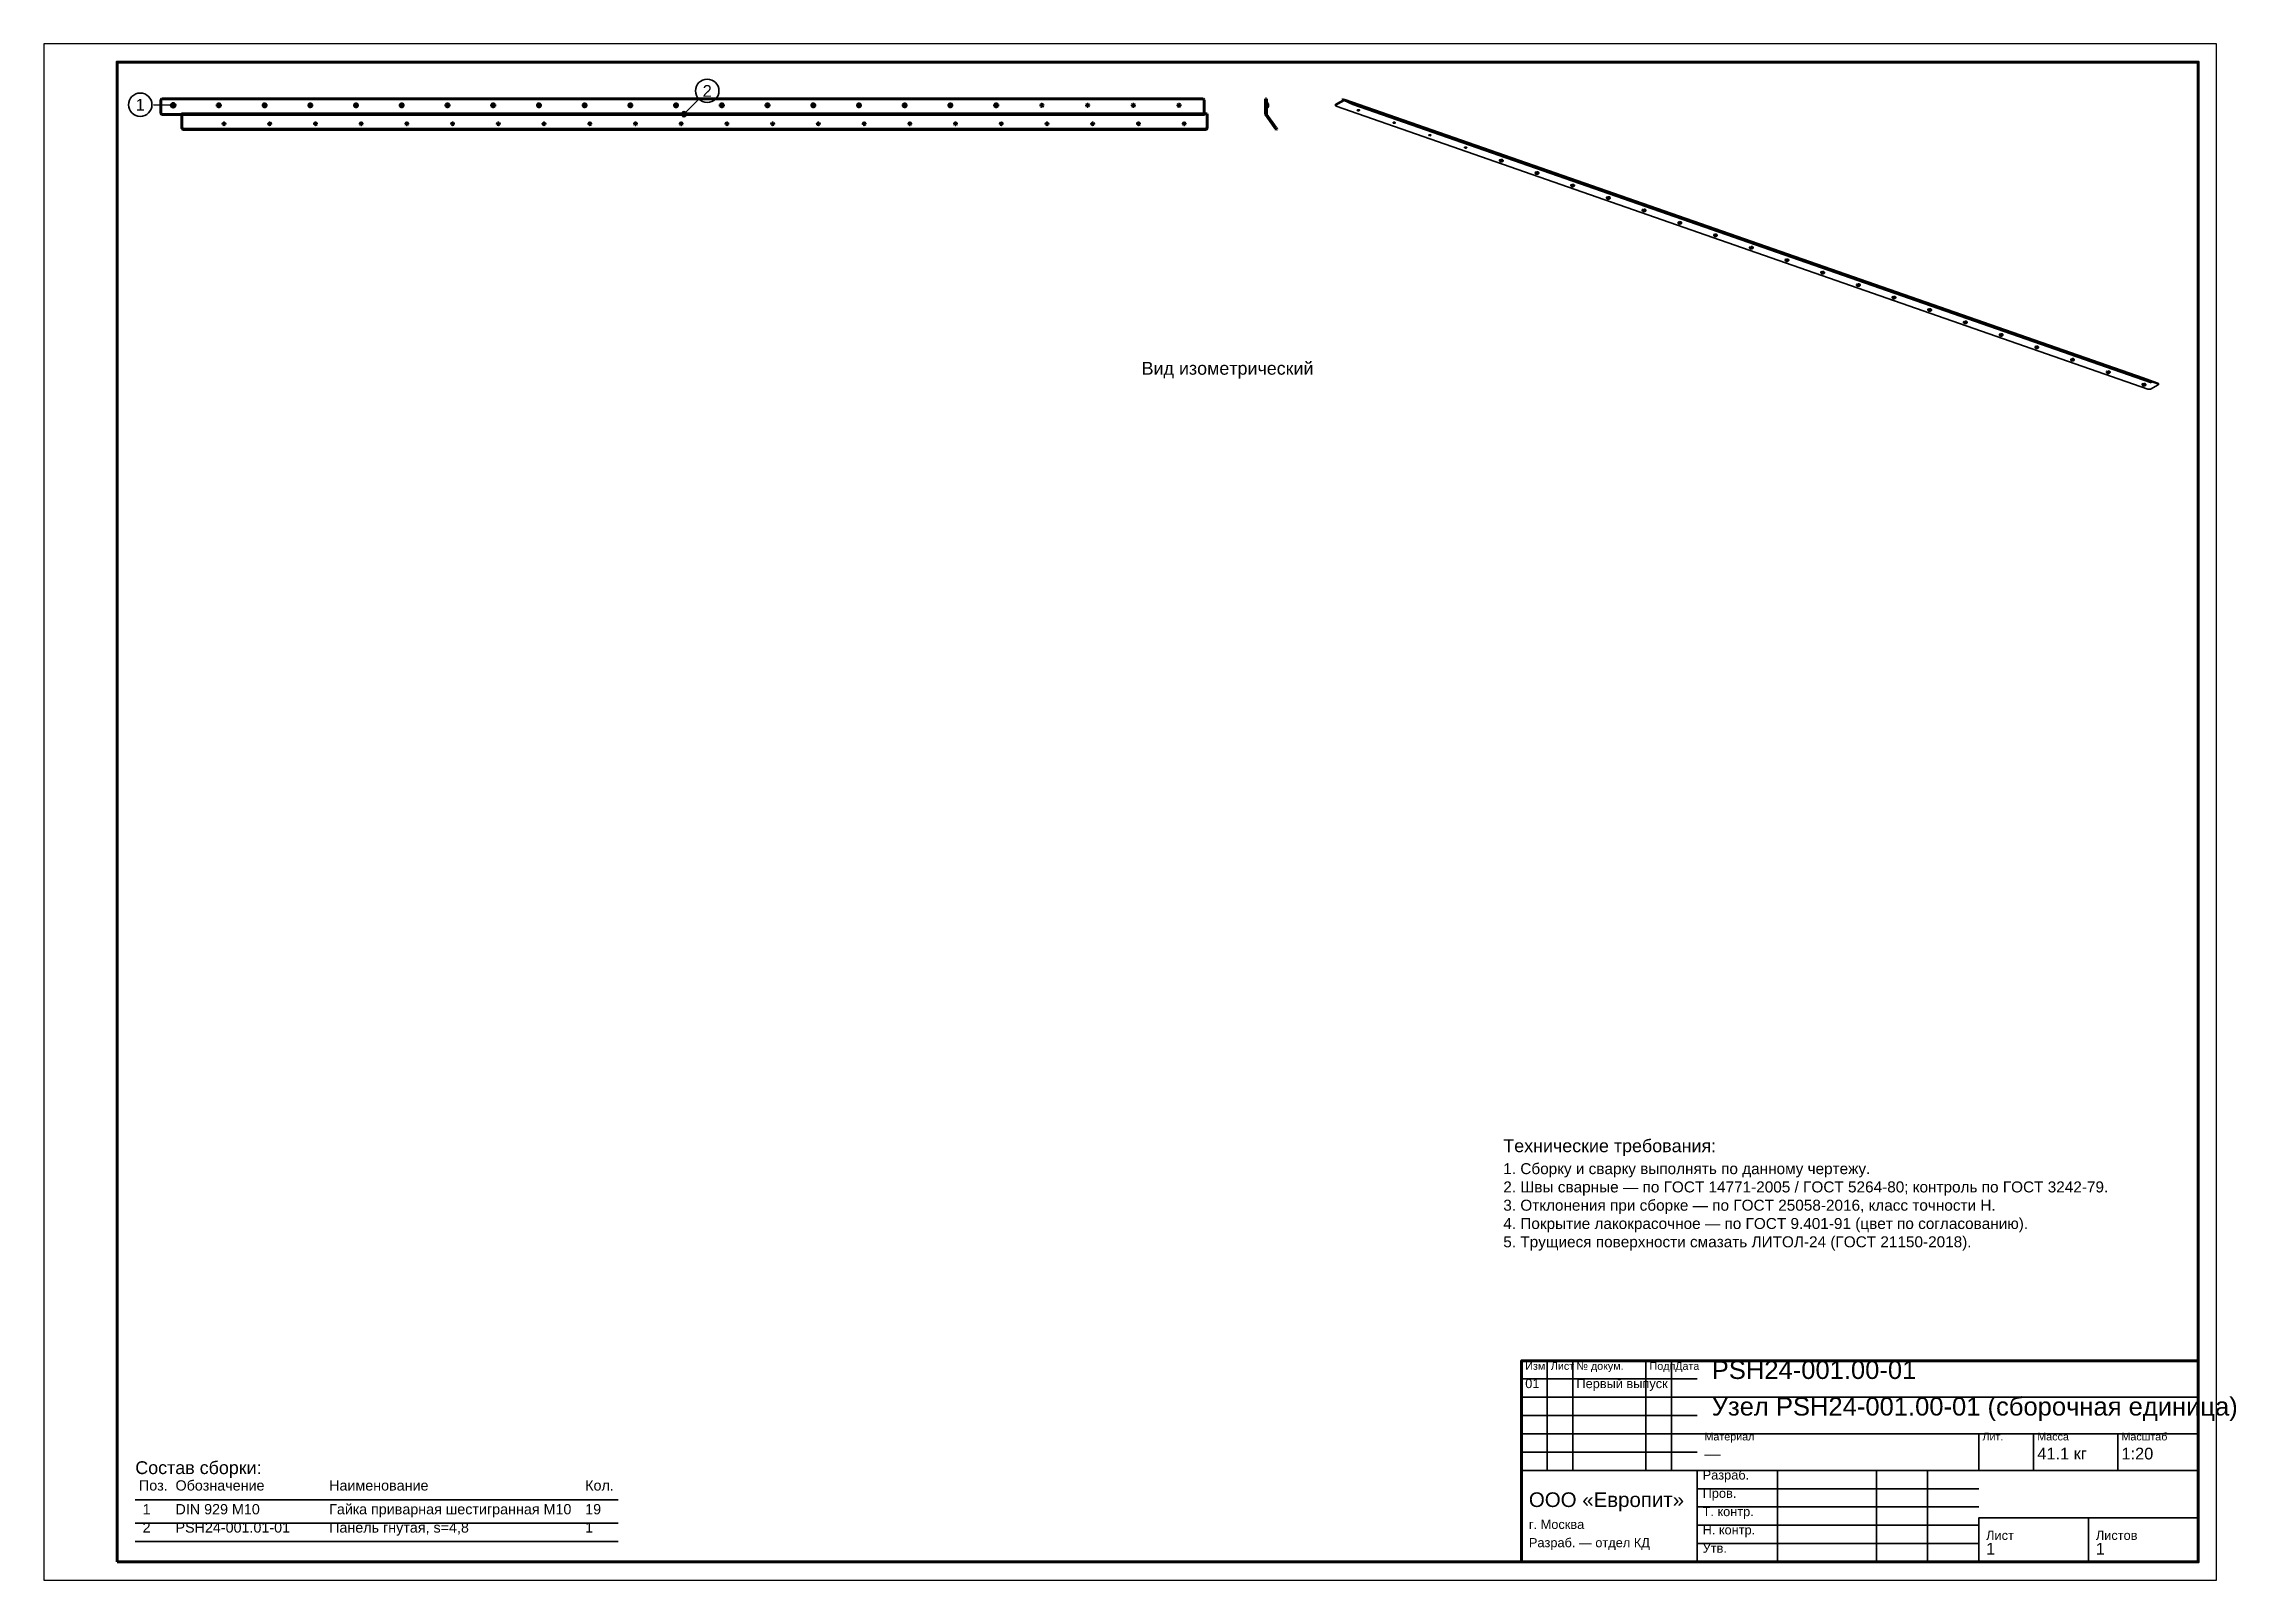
# Model space of a CAD drawing. Header units: millimetres. Extents: x 0 to 599, y 0 to 420.
import ezdxf
from ezdxf.enums import TextEntityAlignment as Align

# ---------------------------------------------------------------- set-up
doc = ezdxf.new("R2010")
doc.units = ezdxf.units.MM
doc.styles.add('GOST', font='Arial')

msp = doc.modelspace()

# ---------------------------------------------------------------- texts
at = {"color": 7, "style": 'GOST'}
for s, p in [('2', (181.36, 407.15)), ('1', (26.35, 403.36))]:
    msp.add_text(s, height=3.2, dxfattribs=at).set_placement(p, align=Align.MIDDLE)
at = {"color": 3, "style": 'GOST'}
msp.add_text('Вид изометрический', height=3.5, dxfattribs=at).set_placement((347.1, 329.55), align=Align.RIGHT)
for s, height, p in [('Технические требования:', 3.5, (399, 117)), ('1. Сборку и сварку выполнять по данному чертежу.', 3, (399, 111)), ('2. Швы сварные — по ГОСТ 14771-2005 / ГОСТ 5264-80; контроль по ГОСТ 3242-79.', 3, (399, 106)), ('3. Отклонения при сборке — по ГОСТ 25058-2016, класс точности Н.', 3, (399, 101)), ('4. Покрытие лакокрасочное — по ГОСТ 9.401-91 (цвет по согласованию).', 3, (399, 96)), ('5. Трущиеся поверхности смазать ЛИТОЛ-24 (ГОСТ 21150-2018).', 3, (399, 91)), ('PSH24-001.00-01', 5, (456, 55)), ('01', 2.5, (405, 52.5)), ('Изм.', 2.1, (405, 57.5)), ('Лист', 2.1, (412, 57.5)), ('№ докум.', 2.1, (419, 57.5)), ('Первый выпуск', 2.5, (419, 52.5)), ('Подп.', 2.1, (439, 57.5)), ('Дата', 2.1, (446, 57.5)), ('Узел PSH24-001.00-01 (сборочная единица)', 5, (456, 45)), ('Материал', 2.1, (454, 38.2)), ('Лит.', 2.1, (530, 38.2)), ('41.1 кг', 3.2, (545, 33)), ('Масса', 2.1, (545, 38.2)), ('Масштаб', 2.1, (568, 38.2)), ('1:20', 3.2, (568, 33)), ('Состав сборки:', 3.5, (25, 29)), ('Разраб.', 2.5, (453.5, 27.5)), ('—', 3.2, (454, 33)), ('Поз.', 2.8, (26, 24.5)), ('Обозначение', 2.8, (36, 24.5)), ('Наименование', 2.8, (78, 24.5)), ('Кол.', 2.8, (148, 24.5)), ('ООО «Европит»', 4, (406, 20)), ('Пров.', 2.5, (453.5, 22.5)), ('1', 2.8, (27, 18)), ('DIN 929 M10', 2.8, (36, 18)), ('Гайка приварная шестигранная М10', 2.8, (78, 18)), ('19', 2.8, (148, 18)), ('Т. контр.', 2.5, (453.5, 17.5)), ('2', 2.8, (27, 13)), ('PSH24-001.01-01', 2.8, (36, 13)), ('Панель гнутая, s=4,8', 2.8, (78, 13)), ('1', 2.8, (148, 13)), ('г. Москва', 2.5, (406, 14)), ('Н. контр.', 2.5, (453.5, 12.5)), ('Лист', 2.5, (531, 11)), ('Листов', 2.5, (561, 11)), ('Разраб. — отдел КД', 2.5, (406, 9)), ('Утв.', 2.5, (453.5, 7.5)), ('1', 3.2, (531, 7)), ('1', 3.2, (561, 7))]:
    msp.add_text(s, height=height, dxfattribs=at).set_placement(p)

# ---------------------------------------------------------------- linework, layer by layer
at = {"color": 7, "lineweight": 35}
for p, q in [((29.95, 403.29), (35.35, 403.2)), ((178.82, 404.6), (175, 400.78)), ((411, 30), (411, 60)), ((418, 30), (418, 60)), ((438, 30), (438, 60)), ((445, 30), (445, 60)), ((404, 55), (452, 55)), ((404, 50), (452, 50)), ((452, 50), (589, 50)), ((404, 45), (452, 45)), ((404, 40), (452, 40)), ((452, 40), (589, 40)), ((529, 30), (529, 40)), ((544, 30), (544, 40)), ((567, 30), (567, 40)), ((404, 35), (452, 35)), ((404, 30), (452, 30)), ((452, 30), (589, 30)), ((474, 5), (474, 30)), ((501, 5), (501, 30)), ((515, 5), (515, 30)), ((452, 25), (529, 25)), ((452, 20), (529, 20)), ((452, 15), (529, 15)), ((529, 17), (589, 17)), ((452, 10), (529, 10))]:
    msp.add_line(p, q, dxfattribs=at)
at = {"color": 1, "lineweight": 70}
for p, q in [((32, 404.5), (32.01, 404.61)), ((32, 401.2), (32, 404.5)), ((32.01, 404.61), (32.05, 404.72)), ((32.05, 404.72), (32.11, 404.81)), ((32.11, 404.81), (32.19, 404.89)), ((32.19, 404.89), (32.28, 404.95)), ((32.28, 404.95), (32.39, 404.99)), ((32.39, 404.99), (32.5, 405)), ((32.5, 405), (316.75, 405)), ((35.35, 403.69), (34.92, 403.45)), ((34.92, 403.45), (34.92, 402.95)), ((34.92, 402.95), (35.35, 402.71)), ((34.95, 403.23), (34.97, 403.34)), ((34.95, 403.12), (34.95, 403.23)), ((34.99, 403.01), (34.95, 403.12)), ((34.97, 403.34), (35.02, 403.43)), ((35.05, 402.92), (34.99, 403.01)), ((35.02, 403.43), (35.09, 403.51)), ((35.14, 402.85), (35.05, 402.92)), ((35.09, 403.51), (35.19, 403.57)), ((35.1, 403.2), (35.12, 403.29)), ((35.12, 403.11), (35.1, 403.2)), ((35.12, 403.29), (35.16, 403.36)), ((35.16, 403.04), (35.12, 403.11)), ((35.24, 402.81), (35.14, 402.85)), ((35.16, 403.36), (35.22, 403.42)), ((35.22, 402.98), (35.16, 403.04)), ((35.19, 403.57), (35.29, 403.6)), ((35.22, 403.42), (35.31, 403.45)), ((35.31, 402.95), (35.22, 402.98)), ((35.35, 402.79), (35.24, 402.81)), ((35.29, 403.6), (35.41, 403.6)), ((35.31, 403.45), (35.39, 403.45)), ((35.39, 402.95), (35.31, 402.95)), ((35.77, 403.45), (35.35, 403.69)), ((35.35, 402.71), (35.77, 402.95)), ((35.46, 402.81), (35.35, 402.79)), ((35.39, 403.45), (35.47, 403.42)), ((35.47, 402.98), (35.39, 402.95)), ((35.41, 403.6), (35.51, 403.57)), ((35.56, 402.85), (35.46, 402.81)), ((35.47, 403.42), (35.54, 403.36)), ((35.54, 403.04), (35.47, 402.98)), ((35.51, 403.57), (35.61, 403.51)), ((35.54, 403.36), (35.58, 403.29)), ((35.58, 403.11), (35.54, 403.04)), ((35.65, 402.92), (35.56, 402.85)), ((35.58, 403.29), (35.6, 403.2)), ((35.6, 403.2), (35.58, 403.11)), ((35.61, 403.51), (35.68, 403.43)), ((35.71, 403.01), (35.65, 402.92)), ((35.68, 403.43), (35.73, 403.34)), ((35.75, 403.12), (35.71, 403.01)), ((35.73, 403.34), (35.75, 403.23)), ((35.75, 403.23), (35.75, 403.12)), ((35.77, 402.95), (35.77, 403.45)), ((47.85, 403.69), (47.42, 403.45)), ((47.42, 403.45), (47.42, 402.95)), ((47.42, 402.95), (47.85, 402.71)), ((47.45, 403.23), (47.47, 403.34)), ((47.45, 403.12), (47.45, 403.23)), ((47.49, 403.01), (47.45, 403.12)), ((47.47, 403.34), (47.52, 403.43)), ((47.55, 402.92), (47.49, 403.01)), ((47.52, 403.43), (47.59, 403.51)), ((47.64, 402.85), (47.55, 402.92)), ((47.59, 403.51), (47.69, 403.57)), ((47.6, 403.2), (47.62, 403.29)), ((47.62, 403.11), (47.6, 403.2)), ((47.62, 403.29), (47.66, 403.36)), ((47.66, 403.04), (47.62, 403.11)), ((47.74, 402.81), (47.64, 402.85)), ((47.66, 403.36), (47.72, 403.42)), ((47.72, 402.98), (47.66, 403.04)), ((47.69, 403.57), (47.79, 403.6)), ((47.72, 403.42), (47.81, 403.45)), ((47.81, 402.95), (47.72, 402.98)), ((47.85, 402.79), (47.74, 402.81)), ((47.79, 403.6), (47.91, 403.6)), ((47.81, 403.45), (47.89, 403.45)), ((47.89, 402.95), (47.81, 402.95)), ((48.27, 403.45), (47.85, 403.69)), ((47.85, 402.71), (48.27, 402.95)), ((47.96, 402.81), (47.85, 402.79)), ((47.89, 403.45), (47.97, 403.42)), ((47.97, 402.98), (47.89, 402.95)), ((47.91, 403.6), (48.01, 403.57)), ((48.06, 402.85), (47.96, 402.81)), ((47.97, 403.42), (48.04, 403.36)), ((48.04, 403.04), (47.97, 402.98)), ((48.01, 403.57), (48.11, 403.51)), ((48.04, 403.36), (48.08, 403.29)), ((48.08, 403.11), (48.04, 403.04)), ((48.15, 402.92), (48.06, 402.85)), ((48.08, 403.29), (48.1, 403.2)), ((48.1, 403.2), (48.08, 403.11)), ((48.11, 403.51), (48.18, 403.43)), ((48.21, 403.01), (48.15, 402.92)), ((48.18, 403.43), (48.23, 403.34)), ((48.25, 403.12), (48.21, 403.01)), ((48.23, 403.34), (48.25, 403.23)), ((48.25, 403.23), (48.25, 403.12)), ((48.27, 402.95), (48.27, 403.45)), ((60.35, 403.69), (59.92, 403.45)), ((59.92, 403.45), (59.92, 402.95)), ((59.92, 402.95), (60.35, 402.71)), ((59.95, 403.23), (59.97, 403.34)), ((59.95, 403.12), (59.95, 403.23)), ((59.99, 403.01), (59.95, 403.12)), ((59.97, 403.34), (60.02, 403.43)), ((60.05, 402.92), (59.99, 403.01)), ((60.02, 403.43), (60.09, 403.51)), ((60.14, 402.85), (60.05, 402.92)), ((60.09, 403.51), (60.19, 403.57)), ((60.1, 403.2), (60.12, 403.29)), ((60.12, 403.11), (60.1, 403.2)), ((60.12, 403.29), (60.16, 403.36)), ((60.16, 403.04), (60.12, 403.11)), ((60.24, 402.81), (60.14, 402.85)), ((60.16, 403.36), (60.22, 403.42)), ((60.22, 402.98), (60.16, 403.04)), ((60.19, 403.57), (60.29, 403.6)), ((60.22, 403.42), (60.31, 403.45)), ((60.31, 402.95), (60.22, 402.98)), ((60.35, 402.79), (60.24, 402.81)), ((60.29, 403.6), (60.41, 403.6)), ((60.31, 403.45), (60.39, 403.45)), ((60.39, 402.95), (60.31, 402.95)), ((60.77, 403.45), (60.35, 403.69)), ((60.35, 402.71), (60.77, 402.95)), ((60.46, 402.81), (60.35, 402.79)), ((60.39, 403.45), (60.47, 403.42)), ((60.47, 402.98), (60.39, 402.95)), ((60.41, 403.6), (60.51, 403.57)), ((60.56, 402.85), (60.46, 402.81)), ((60.47, 403.42), (60.54, 403.36)), ((60.54, 403.04), (60.47, 402.98)), ((60.51, 403.57), (60.61, 403.51)), ((60.54, 403.36), (60.58, 403.29)), ((60.58, 403.11), (60.54, 403.04)), ((60.65, 402.92), (60.56, 402.85)), ((60.58, 403.29), (60.6, 403.2)), ((60.6, 403.2), (60.58, 403.11)), ((60.61, 403.51), (60.68, 403.43)), ((60.71, 403.01), (60.65, 402.92)), ((60.68, 403.43), (60.73, 403.34)), ((60.75, 403.12), (60.71, 403.01)), ((60.73, 403.34), (60.75, 403.23)), ((60.75, 403.23), (60.75, 403.12)), ((60.77, 402.95), (60.77, 403.45)), ((72.85, 403.69), (72.42, 403.45)), ((72.42, 403.45), (72.42, 402.95)), ((72.42, 402.95), (72.85, 402.71)), ((72.45, 403.23), (72.47, 403.34)), ((72.45, 403.12), (72.45, 403.23)), ((72.49, 403.01), (72.45, 403.12)), ((72.47, 403.34), (72.52, 403.43)), ((72.55, 402.92), (72.49, 403.01)), ((72.52, 403.43), (72.59, 403.51)), ((72.64, 402.85), (72.55, 402.92)), ((72.59, 403.51), (72.69, 403.57)), ((72.6, 403.2), (72.62, 403.29)), ((72.62, 403.11), (72.6, 403.2)), ((72.62, 403.29), (72.66, 403.36)), ((72.66, 403.04), (72.62, 403.11)), ((72.74, 402.81), (72.64, 402.85)), ((72.66, 403.36), (72.72, 403.42)), ((72.72, 402.98), (72.66, 403.04)), ((72.69, 403.57), (72.79, 403.6)), ((72.72, 403.42), (72.81, 403.45)), ((72.81, 402.95), (72.72, 402.98)), ((72.85, 402.79), (72.74, 402.81)), ((72.79, 403.6), (72.91, 403.6)), ((72.81, 403.45), (72.89, 403.45)), ((72.89, 402.95), (72.81, 402.95)), ((73.27, 403.45), (72.85, 403.69)), ((72.85, 402.71), (73.27, 402.95)), ((72.96, 402.81), (72.85, 402.79)), ((72.89, 403.45), (72.97, 403.42)), ((72.97, 402.98), (72.89, 402.95)), ((72.91, 403.6), (73.01, 403.57)), ((73.06, 402.85), (72.96, 402.81)), ((72.97, 403.42), (73.04, 403.36)), ((73.04, 403.04), (72.97, 402.98)), ((73.01, 403.57), (73.11, 403.51)), ((73.04, 403.36), (73.08, 403.29)), ((73.08, 403.11), (73.04, 403.04)), ((73.15, 402.92), (73.06, 402.85)), ((73.08, 403.29), (73.1, 403.2)), ((73.1, 403.2), (73.08, 403.11)), ((73.11, 403.51), (73.18, 403.43)), ((73.21, 403.01), (73.15, 402.92)), ((73.18, 403.43), (73.23, 403.34)), ((73.25, 403.12), (73.21, 403.01)), ((73.23, 403.34), (73.25, 403.23)), ((73.25, 403.23), (73.25, 403.12)), ((73.27, 402.95), (73.27, 403.45)), ((85.35, 403.69), (84.92, 403.45)), ((84.92, 403.45), (84.92, 402.95)), ((84.92, 402.95), (85.35, 402.71)), ((84.95, 403.23), (84.97, 403.34)), ((84.95, 403.12), (84.95, 403.23)), ((84.99, 403.01), (84.95, 403.12)), ((84.97, 403.34), (85.02, 403.43)), ((85.05, 402.92), (84.99, 403.01)), ((85.02, 403.43), (85.09, 403.51)), ((85.14, 402.85), (85.05, 402.92)), ((85.09, 403.51), (85.19, 403.57)), ((85.1, 403.2), (85.12, 403.29)), ((85.12, 403.11), (85.1, 403.2)), ((85.12, 403.29), (85.16, 403.36)), ((85.16, 403.04), (85.12, 403.11)), ((85.24, 402.81), (85.14, 402.85)), ((85.16, 403.36), (85.22, 403.42)), ((85.22, 402.98), (85.16, 403.04)), ((85.19, 403.57), (85.29, 403.6)), ((85.22, 403.42), (85.31, 403.45)), ((85.31, 402.95), (85.22, 402.98)), ((85.35, 402.79), (85.24, 402.81)), ((85.29, 403.6), (85.41, 403.6)), ((85.31, 403.45), (85.39, 403.45)), ((85.39, 402.95), (85.31, 402.95)), ((85.77, 403.45), (85.35, 403.69)), ((85.35, 402.71), (85.77, 402.95)), ((85.46, 402.81), (85.35, 402.79)), ((85.39, 403.45), (85.47, 403.42)), ((85.47, 402.98), (85.39, 402.95)), ((85.41, 403.6), (85.51, 403.57)), ((85.56, 402.85), (85.46, 402.81)), ((85.47, 403.42), (85.54, 403.36)), ((85.54, 403.04), (85.47, 402.98)), ((85.51, 403.57), (85.61, 403.51)), ((85.54, 403.36), (85.58, 403.29)), ((85.58, 403.11), (85.54, 403.04)), ((85.65, 402.92), (85.56, 402.85)), ((85.58, 403.29), (85.6, 403.2)), ((85.6, 403.2), (85.58, 403.11)), ((85.61, 403.51), (85.68, 403.43)), ((85.71, 403.01), (85.65, 402.92)), ((85.68, 403.43), (85.73, 403.34)), ((85.75, 403.12), (85.71, 403.01)), ((85.73, 403.34), (85.75, 403.23)), ((85.75, 403.23), (85.75, 403.12)), ((85.77, 402.95), (85.77, 403.45)), ((97.85, 403.69), (97.42, 403.45)), ((97.42, 403.45), (97.42, 402.95)), ((97.42, 402.95), (97.85, 402.71)), ((97.45, 403.23), (97.47, 403.34)), ((97.45, 403.12), (97.45, 403.23)), ((97.49, 403.01), (97.45, 403.12)), ((97.47, 403.34), (97.52, 403.43)), ((97.55, 402.92), (97.49, 403.01)), ((97.52, 403.43), (97.59, 403.51)), ((97.64, 402.85), (97.55, 402.92)), ((97.59, 403.51), (97.69, 403.57)), ((97.6, 403.2), (97.62, 403.29)), ((97.62, 403.11), (97.6, 403.2)), ((97.62, 403.29), (97.66, 403.36)), ((97.66, 403.04), (97.62, 403.11)), ((97.74, 402.81), (97.64, 402.85)), ((97.66, 403.36), (97.72, 403.42)), ((97.72, 402.98), (97.66, 403.04)), ((97.69, 403.57), (97.79, 403.6)), ((97.72, 403.42), (97.81, 403.45)), ((97.81, 402.95), (97.72, 402.98)), ((97.85, 402.79), (97.74, 402.81)), ((97.79, 403.6), (97.91, 403.6)), ((97.81, 403.45), (97.89, 403.45)), ((97.89, 402.95), (97.81, 402.95)), ((98.27, 403.45), (97.85, 403.69)), ((97.85, 402.71), (98.27, 402.95)), ((97.96, 402.81), (97.85, 402.79)), ((97.89, 403.45), (97.97, 403.42)), ((97.97, 402.98), (97.89, 402.95)), ((97.91, 403.6), (98.01, 403.57)), ((98.06, 402.85), (97.96, 402.81)), ((97.97, 403.42), (98.04, 403.36)), ((98.04, 403.04), (97.97, 402.98)), ((98.01, 403.57), (98.11, 403.51)), ((98.04, 403.36), (98.08, 403.29)), ((98.08, 403.11), (98.04, 403.04)), ((98.15, 402.92), (98.06, 402.85)), ((98.08, 403.29), (98.1, 403.2)), ((98.1, 403.2), (98.08, 403.11)), ((98.11, 403.51), (98.18, 403.43)), ((98.21, 403.01), (98.15, 402.92)), ((98.18, 403.43), (98.23, 403.34)), ((98.25, 403.12), (98.21, 403.01)), ((98.23, 403.34), (98.25, 403.23)), ((98.25, 403.23), (98.25, 403.12)), ((98.27, 402.95), (98.27, 403.45)), ((110.35, 403.69), (109.92, 403.45)), ((109.92, 403.45), (109.92, 402.95)), ((109.92, 402.95), (110.35, 402.71)), ((109.95, 403.23), (109.97, 403.34)), ((109.95, 403.12), (109.95, 403.23)), ((109.99, 403.01), (109.95, 403.12)), ((109.97, 403.34), (110.02, 403.43)), ((110.05, 402.92), (109.99, 403.01)), ((110.02, 403.43), (110.09, 403.51)), ((110.14, 402.85), (110.05, 402.92)), ((110.09, 403.51), (110.19, 403.57)), ((110.1, 403.2), (110.12, 403.29)), ((110.12, 403.11), (110.1, 403.2)), ((110.12, 403.29), (110.16, 403.36)), ((110.16, 403.04), (110.12, 403.11)), ((110.24, 402.81), (110.14, 402.85)), ((110.16, 403.36), (110.22, 403.42)), ((110.22, 402.98), (110.16, 403.04)), ((110.19, 403.57), (110.29, 403.6)), ((110.22, 403.42), (110.31, 403.45)), ((110.31, 402.95), (110.22, 402.98)), ((110.35, 402.79), (110.24, 402.81)), ((110.29, 403.6), (110.41, 403.6)), ((110.31, 403.45), (110.39, 403.45)), ((110.39, 402.95), (110.31, 402.95)), ((110.77, 403.45), (110.35, 403.69)), ((110.35, 402.71), (110.77, 402.95)), ((110.46, 402.81), (110.35, 402.79)), ((110.39, 403.45), (110.47, 403.42)), ((110.47, 402.98), (110.39, 402.95)), ((110.41, 403.6), (110.51, 403.57)), ((110.56, 402.85), (110.46, 402.81)), ((110.47, 403.42), (110.54, 403.36)), ((110.54, 403.04), (110.47, 402.98)), ((110.51, 403.57), (110.61, 403.51)), ((110.54, 403.36), (110.58, 403.29)), ((110.58, 403.11), (110.54, 403.04)), ((110.65, 402.92), (110.56, 402.85)), ((110.58, 403.29), (110.6, 403.2)), ((110.6, 403.2), (110.58, 403.11)), ((110.61, 403.51), (110.68, 403.43)), ((110.71, 403.01), (110.65, 402.92)), ((110.68, 403.43), (110.73, 403.34)), ((110.75, 403.12), (110.71, 403.01)), ((110.73, 403.34), (110.75, 403.23)), ((110.75, 403.23), (110.75, 403.12)), ((110.77, 402.95), (110.77, 403.45)), ((122.85, 403.69), (122.42, 403.45)), ((122.42, 403.45), (122.42, 402.95)), ((122.42, 402.95), (122.85, 402.71)), ((122.45, 403.23), (122.47, 403.34)), ((122.45, 403.12), (122.45, 403.23)), ((122.49, 403.01), (122.45, 403.12)), ((122.47, 403.34), (122.52, 403.43)), ((122.55, 402.92), (122.49, 403.01)), ((122.52, 403.43), (122.59, 403.51)), ((122.64, 402.85), (122.55, 402.92)), ((122.59, 403.51), (122.69, 403.57)), ((122.6, 403.2), (122.62, 403.29)), ((122.62, 403.11), (122.6, 403.2)), ((122.62, 403.29), (122.66, 403.36)), ((122.66, 403.04), (122.62, 403.11)), ((122.74, 402.81), (122.64, 402.85)), ((122.66, 403.36), (122.72, 403.42)), ((122.72, 402.98), (122.66, 403.04)), ((122.69, 403.57), (122.79, 403.6)), ((122.72, 403.42), (122.81, 403.45)), ((122.81, 402.95), (122.72, 402.98)), ((122.85, 402.79), (122.74, 402.81)), ((122.79, 403.6), (122.91, 403.6)), ((122.81, 403.45), (122.89, 403.45)), ((122.89, 402.95), (122.81, 402.95)), ((123.27, 403.45), (122.85, 403.69)), ((122.85, 402.71), (123.27, 402.95)), ((122.96, 402.81), (122.85, 402.79)), ((122.89, 403.45), (122.97, 403.42)), ((122.97, 402.98), (122.89, 402.95)), ((122.91, 403.6), (123.01, 403.57)), ((123.06, 402.85), (122.96, 402.81)), ((122.97, 403.42), (123.04, 403.36)), ((123.04, 403.04), (122.97, 402.98)), ((123.01, 403.57), (123.11, 403.51)), ((123.04, 403.36), (123.08, 403.29)), ((123.08, 403.11), (123.04, 403.04)), ((123.15, 402.92), (123.06, 402.85)), ((123.08, 403.29), (123.1, 403.2)), ((123.1, 403.2), (123.08, 403.11)), ((123.11, 403.51), (123.18, 403.43)), ((123.21, 403.01), (123.15, 402.92)), ((123.18, 403.43), (123.23, 403.34)), ((123.25, 403.12), (123.21, 403.01)), ((123.23, 403.34), (123.25, 403.23)), ((123.25, 403.23), (123.25, 403.12)), ((123.27, 402.95), (123.27, 403.45)), ((135.35, 403.69), (134.92, 403.45)), ((134.92, 403.45), (134.92, 402.95)), ((134.92, 402.95), (135.35, 402.71)), ((134.95, 403.23), (134.97, 403.34)), ((134.95, 403.12), (134.95, 403.23)), ((134.99, 403.01), (134.95, 403.12)), ((134.97, 403.34), (135.02, 403.43)), ((135.05, 402.92), (134.99, 403.01)), ((135.02, 403.43), (135.09, 403.51)), ((135.14, 402.85), (135.05, 402.92)), ((135.09, 403.51), (135.19, 403.57)), ((135.1, 403.2), (135.12, 403.29)), ((135.12, 403.11), (135.1, 403.2)), ((135.12, 403.29), (135.16, 403.36)), ((135.16, 403.04), (135.12, 403.11)), ((135.24, 402.81), (135.14, 402.85)), ((135.16, 403.36), (135.22, 403.42)), ((135.22, 402.98), (135.16, 403.04)), ((135.19, 403.57), (135.29, 403.6)), ((135.22, 403.42), (135.31, 403.45)), ((135.31, 402.95), (135.22, 402.98)), ((135.35, 402.79), (135.24, 402.81)), ((135.29, 403.6), (135.41, 403.6)), ((135.31, 403.45), (135.39, 403.45)), ((135.39, 402.95), (135.31, 402.95)), ((135.77, 403.45), (135.35, 403.69)), ((135.35, 402.71), (135.77, 402.95)), ((135.46, 402.81), (135.35, 402.79)), ((135.39, 403.45), (135.47, 403.42)), ((135.47, 402.98), (135.39, 402.95)), ((135.41, 403.6), (135.51, 403.57)), ((135.56, 402.85), (135.46, 402.81)), ((135.47, 403.42), (135.54, 403.36)), ((135.54, 403.04), (135.47, 402.98)), ((135.51, 403.57), (135.61, 403.51)), ((135.54, 403.36), (135.58, 403.29)), ((135.58, 403.11), (135.54, 403.04)), ((135.65, 402.92), (135.56, 402.85)), ((135.58, 403.29), (135.6, 403.2)), ((135.6, 403.2), (135.58, 403.11)), ((135.61, 403.51), (135.68, 403.43)), ((135.71, 403.01), (135.65, 402.92)), ((135.68, 403.43), (135.73, 403.34)), ((135.75, 403.12), (135.71, 403.01)), ((135.73, 403.34), (135.75, 403.23)), ((135.75, 403.23), (135.75, 403.12)), ((135.77, 402.95), (135.77, 403.45)), ((147.85, 403.69), (147.42, 403.45)), ((147.42, 403.45), (147.42, 402.95)), ((147.42, 402.95), (147.85, 402.71)), ((147.45, 403.23), (147.47, 403.34)), ((147.45, 403.12), (147.45, 403.23)), ((147.49, 403.01), (147.45, 403.12)), ((147.47, 403.34), (147.52, 403.43)), ((147.55, 402.92), (147.49, 403.01)), ((147.52, 403.43), (147.59, 403.51)), ((147.64, 402.85), (147.55, 402.92)), ((147.59, 403.51), (147.69, 403.57)), ((147.6, 403.2), (147.62, 403.29)), ((147.62, 403.11), (147.6, 403.2)), ((147.62, 403.29), (147.66, 403.36)), ((147.66, 403.04), (147.62, 403.11)), ((147.74, 402.81), (147.64, 402.85)), ((147.66, 403.36), (147.72, 403.42)), ((147.72, 402.98), (147.66, 403.04)), ((147.69, 403.57), (147.79, 403.6)), ((147.72, 403.42), (147.81, 403.45)), ((147.81, 402.95), (147.72, 402.98)), ((147.85, 402.79), (147.74, 402.81)), ((147.79, 403.6), (147.91, 403.6)), ((147.81, 403.45), (147.89, 403.45)), ((147.89, 402.95), (147.81, 402.95)), ((148.27, 403.45), (147.85, 403.69)), ((147.85, 402.71), (148.27, 402.95)), ((147.96, 402.81), (147.85, 402.79)), ((147.89, 403.45), (147.97, 403.42)), ((147.97, 402.98), (147.89, 402.95)), ((147.91, 403.6), (148.01, 403.57)), ((148.06, 402.85), (147.96, 402.81)), ((147.97, 403.42), (148.04, 403.36)), ((148.04, 403.04), (147.97, 402.98)), ((148.01, 403.57), (148.11, 403.51)), ((148.04, 403.36), (148.08, 403.29)), ((148.08, 403.11), (148.04, 403.04)), ((148.15, 402.92), (148.06, 402.85)), ((148.08, 403.29), (148.1, 403.2)), ((148.1, 403.2), (148.08, 403.11)), ((148.11, 403.51), (148.18, 403.43)), ((148.21, 403.01), (148.15, 402.92)), ((148.18, 403.43), (148.23, 403.34)), ((148.25, 403.12), (148.21, 403.01)), ((148.23, 403.34), (148.25, 403.23)), ((148.25, 403.23), (148.25, 403.12)), ((148.27, 402.95), (148.27, 403.45)), ((160.35, 403.69), (159.92, 403.45)), ((159.92, 403.45), (159.92, 402.95)), ((159.92, 402.95), (160.35, 402.71)), ((159.95, 403.23), (159.97, 403.34)), ((159.95, 403.12), (159.95, 403.23)), ((159.99, 403.01), (159.95, 403.12)), ((159.97, 403.34), (160.02, 403.43)), ((160.05, 402.92), (159.99, 403.01)), ((160.02, 403.43), (160.09, 403.51)), ((160.14, 402.85), (160.05, 402.92)), ((160.09, 403.51), (160.19, 403.57)), ((160.1, 403.2), (160.12, 403.29)), ((160.12, 403.11), (160.1, 403.2)), ((160.12, 403.29), (160.16, 403.36)), ((160.16, 403.04), (160.12, 403.11)), ((160.24, 402.81), (160.14, 402.85)), ((160.16, 403.36), (160.22, 403.42)), ((160.22, 402.98), (160.16, 403.04)), ((160.19, 403.57), (160.29, 403.6)), ((160.22, 403.42), (160.31, 403.45)), ((160.31, 402.95), (160.22, 402.98)), ((160.35, 402.79), (160.24, 402.81)), ((160.29, 403.6), (160.41, 403.6)), ((160.31, 403.45), (160.39, 403.45)), ((160.39, 402.95), (160.31, 402.95)), ((160.77, 403.45), (160.35, 403.69)), ((160.35, 402.71), (160.77, 402.95)), ((160.46, 402.81), (160.35, 402.79)), ((160.39, 403.45), (160.47, 403.42)), ((160.47, 402.98), (160.39, 402.95)), ((160.41, 403.6), (160.51, 403.57)), ((160.56, 402.85), (160.46, 402.81)), ((160.47, 403.42), (160.54, 403.36)), ((160.54, 403.04), (160.47, 402.98)), ((160.51, 403.57), (160.61, 403.51)), ((160.54, 403.36), (160.58, 403.29)), ((160.58, 403.11), (160.54, 403.04)), ((160.65, 402.92), (160.56, 402.85)), ((160.58, 403.29), (160.6, 403.2)), ((160.6, 403.2), (160.58, 403.11)), ((160.61, 403.51), (160.68, 403.43)), ((160.71, 403.01), (160.65, 402.92)), ((160.68, 403.43), (160.73, 403.34)), ((160.75, 403.12), (160.71, 403.01)), ((160.73, 403.34), (160.75, 403.23)), ((160.75, 403.23), (160.75, 403.12)), ((160.77, 402.95), (160.77, 403.45)), ((172.85, 403.69), (172.42, 403.45)), ((172.42, 403.45), (172.42, 402.95)), ((172.42, 402.95), (172.85, 402.71)), ((172.45, 403.23), (172.47, 403.34)), ((172.45, 403.12), (172.45, 403.23)), ((172.49, 403.01), (172.45, 403.12)), ((172.47, 403.34), (172.52, 403.43)), ((172.55, 402.92), (172.49, 403.01)), ((172.52, 403.43), (172.59, 403.51)), ((172.64, 402.85), (172.55, 402.92)), ((172.59, 403.51), (172.69, 403.57)), ((172.6, 403.2), (172.62, 403.29)), ((172.62, 403.11), (172.6, 403.2)), ((172.62, 403.29), (172.66, 403.36)), ((172.66, 403.04), (172.62, 403.11)), ((172.74, 402.81), (172.64, 402.85)), ((172.66, 403.36), (172.72, 403.42)), ((172.72, 402.98), (172.66, 403.04)), ((172.69, 403.57), (172.79, 403.6)), ((172.72, 403.42), (172.81, 403.45)), ((172.81, 402.95), (172.72, 402.98)), ((172.85, 402.79), (172.74, 402.81)), ((172.79, 403.6), (172.91, 403.6)), ((172.81, 403.45), (172.89, 403.45)), ((172.89, 402.95), (172.81, 402.95)), ((173.27, 403.45), (172.85, 403.69)), ((172.85, 402.71), (173.27, 402.95)), ((172.96, 402.81), (172.85, 402.79)), ((172.89, 403.45), (172.97, 403.42)), ((172.97, 402.98), (172.89, 402.95)), ((172.91, 403.6), (173.01, 403.57)), ((173.06, 402.85), (172.96, 402.81)), ((172.97, 403.42), (173.04, 403.36)), ((173.04, 403.04), (172.97, 402.98)), ((173.01, 403.57), (173.11, 403.51)), ((173.04, 403.36), (173.08, 403.29)), ((173.08, 403.11), (173.04, 403.04)), ((173.15, 402.92), (173.06, 402.85)), ((173.08, 403.29), (173.1, 403.2)), ((173.1, 403.2), (173.08, 403.11)), ((173.11, 403.51), (173.18, 403.43)), ((173.21, 403.01), (173.15, 402.92)), ((173.18, 403.43), (173.23, 403.34)), ((173.25, 403.12), (173.21, 403.01)), ((173.23, 403.34), (173.25, 403.23)), ((173.25, 403.23), (173.25, 403.12)), ((173.27, 402.95), (173.27, 403.45)), ((185.35, 403.69), (184.92, 403.45)), ((184.92, 403.45), (184.92, 402.95)), ((184.92, 402.95), (185.35, 402.71)), ((184.95, 403.23), (184.97, 403.34)), ((184.95, 403.12), (184.95, 403.23)), ((184.99, 403.01), (184.95, 403.12)), ((184.97, 403.34), (185.02, 403.43)), ((185.05, 402.92), (184.99, 403.01)), ((185.02, 403.43), (185.09, 403.51)), ((185.14, 402.85), (185.05, 402.92)), ((185.09, 403.51), (185.19, 403.57)), ((185.1, 403.2), (185.12, 403.29)), ((185.12, 403.11), (185.1, 403.2)), ((185.12, 403.29), (185.16, 403.36)), ((185.16, 403.04), (185.12, 403.11)), ((185.24, 402.81), (185.14, 402.85)), ((185.16, 403.36), (185.22, 403.42)), ((185.22, 402.98), (185.16, 403.04)), ((185.19, 403.57), (185.29, 403.6)), ((185.22, 403.42), (185.31, 403.45)), ((185.31, 402.95), (185.22, 402.98)), ((185.35, 402.79), (185.24, 402.81)), ((185.29, 403.6), (185.41, 403.6)), ((185.31, 403.45), (185.39, 403.45)), ((185.39, 402.95), (185.31, 402.95)), ((185.77, 403.45), (185.35, 403.69)), ((185.35, 402.71), (185.77, 402.95)), ((185.46, 402.81), (185.35, 402.79)), ((185.39, 403.45), (185.47, 403.42)), ((185.47, 402.98), (185.39, 402.95)), ((185.41, 403.6), (185.51, 403.57)), ((185.56, 402.85), (185.46, 402.81)), ((185.47, 403.42), (185.54, 403.36)), ((185.54, 403.04), (185.47, 402.98)), ((185.51, 403.57), (185.61, 403.51)), ((185.54, 403.36), (185.58, 403.29)), ((185.58, 403.11), (185.54, 403.04)), ((185.65, 402.92), (185.56, 402.85)), ((185.58, 403.29), (185.6, 403.2)), ((185.6, 403.2), (185.58, 403.11)), ((185.61, 403.51), (185.68, 403.43)), ((185.71, 403.01), (185.65, 402.92)), ((185.68, 403.43), (185.73, 403.34)), ((185.75, 403.12), (185.71, 403.01)), ((185.73, 403.34), (185.75, 403.23)), ((185.75, 403.23), (185.75, 403.12)), ((185.77, 402.95), (185.77, 403.45)), ((197.85, 403.69), (197.42, 403.45)), ((197.42, 403.45), (197.42, 402.95)), ((197.42, 402.95), (197.85, 402.71)), ((197.45, 403.23), (197.47, 403.34)), ((197.45, 403.12), (197.45, 403.23)), ((197.49, 403.01), (197.45, 403.12)), ((197.47, 403.34), (197.52, 403.43)), ((197.55, 402.92), (197.49, 403.01)), ((197.52, 403.43), (197.59, 403.51)), ((197.64, 402.85), (197.55, 402.92)), ((197.59, 403.51), (197.69, 403.57)), ((197.6, 403.2), (197.62, 403.29)), ((197.62, 403.11), (197.6, 403.2)), ((197.62, 403.29), (197.66, 403.36)), ((197.66, 403.04), (197.62, 403.11)), ((197.74, 402.81), (197.64, 402.85)), ((197.66, 403.36), (197.72, 403.42)), ((197.72, 402.98), (197.66, 403.04)), ((197.69, 403.57), (197.79, 403.6)), ((197.72, 403.42), (197.81, 403.45)), ((197.81, 402.95), (197.72, 402.98)), ((197.85, 402.79), (197.74, 402.81)), ((197.79, 403.6), (197.91, 403.6)), ((197.81, 403.45), (197.89, 403.45)), ((197.89, 402.95), (197.81, 402.95)), ((198.27, 403.45), (197.85, 403.69)), ((197.85, 402.71), (198.27, 402.95)), ((197.96, 402.81), (197.85, 402.79)), ((197.89, 403.45), (197.97, 403.42)), ((197.97, 402.98), (197.89, 402.95)), ((197.91, 403.6), (198.01, 403.57)), ((198.06, 402.85), (197.96, 402.81)), ((197.97, 403.42), (198.04, 403.36)), ((198.04, 403.04), (197.97, 402.98)), ((198.01, 403.57), (198.11, 403.51)), ((198.04, 403.36), (198.08, 403.29)), ((198.08, 403.11), (198.04, 403.04)), ((198.15, 402.92), (198.06, 402.85)), ((198.08, 403.29), (198.1, 403.2)), ((198.1, 403.2), (198.08, 403.11)), ((198.11, 403.51), (198.18, 403.43)), ((198.21, 403.01), (198.15, 402.92)), ((198.18, 403.43), (198.23, 403.34)), ((198.25, 403.12), (198.21, 403.01)), ((198.23, 403.34), (198.25, 403.23)), ((198.25, 403.23), (198.25, 403.12)), ((198.27, 402.95), (198.27, 403.45)), ((210.35, 403.69), (209.92, 403.45)), ((209.92, 403.45), (209.92, 402.95)), ((209.92, 402.95), (210.35, 402.71)), ((209.95, 403.23), (209.97, 403.34)), ((209.95, 403.12), (209.95, 403.23)), ((209.99, 403.01), (209.95, 403.12)), ((209.97, 403.34), (210.02, 403.43)), ((210.05, 402.92), (209.99, 403.01)), ((210.02, 403.43), (210.09, 403.51)), ((210.14, 402.85), (210.05, 402.92)), ((210.09, 403.51), (210.19, 403.57)), ((210.1, 403.2), (210.12, 403.29)), ((210.12, 403.11), (210.1, 403.2)), ((210.12, 403.29), (210.16, 403.36)), ((210.16, 403.04), (210.12, 403.11)), ((210.24, 402.81), (210.14, 402.85)), ((210.16, 403.36), (210.22, 403.42)), ((210.22, 402.98), (210.16, 403.04)), ((210.19, 403.57), (210.29, 403.6)), ((210.22, 403.42), (210.31, 403.45)), ((210.31, 402.95), (210.22, 402.98)), ((210.35, 402.79), (210.24, 402.81)), ((210.29, 403.6), (210.41, 403.6)), ((210.31, 403.45), (210.39, 403.45)), ((210.39, 402.95), (210.31, 402.95)), ((210.77, 403.45), (210.35, 403.69)), ((210.35, 402.71), (210.77, 402.95)), ((210.46, 402.81), (210.35, 402.79)), ((210.39, 403.45), (210.47, 403.42)), ((210.47, 402.98), (210.39, 402.95)), ((210.41, 403.6), (210.51, 403.57)), ((210.56, 402.85), (210.46, 402.81)), ((210.47, 403.42), (210.54, 403.36)), ((210.54, 403.04), (210.47, 402.98)), ((210.51, 403.57), (210.61, 403.51)), ((210.54, 403.36), (210.58, 403.29)), ((210.58, 403.11), (210.54, 403.04)), ((210.65, 402.92), (210.56, 402.85)), ((210.58, 403.29), (210.6, 403.2)), ((210.6, 403.2), (210.58, 403.11)), ((210.61, 403.51), (210.68, 403.43)), ((210.71, 403.01), (210.65, 402.92)), ((210.68, 403.43), (210.73, 403.34)), ((210.75, 403.12), (210.71, 403.01)), ((210.73, 403.34), (210.75, 403.23)), ((210.75, 403.23), (210.75, 403.12)), ((210.77, 402.95), (210.77, 403.45)), ((222.85, 403.69), (222.42, 403.45)), ((222.42, 403.45), (222.42, 402.95)), ((222.42, 402.95), (222.85, 402.71)), ((222.45, 403.23), (222.47, 403.34)), ((222.45, 403.12), (222.45, 403.23)), ((222.49, 403.01), (222.45, 403.12)), ((222.47, 403.34), (222.52, 403.43)), ((222.55, 402.92), (222.49, 403.01)), ((222.52, 403.43), (222.59, 403.51)), ((222.64, 402.85), (222.55, 402.92)), ((222.59, 403.51), (222.69, 403.57)), ((222.6, 403.2), (222.62, 403.29)), ((222.62, 403.11), (222.6, 403.2)), ((222.62, 403.29), (222.66, 403.36)), ((222.66, 403.04), (222.62, 403.11)), ((222.74, 402.81), (222.64, 402.85)), ((222.66, 403.36), (222.72, 403.42)), ((222.72, 402.98), (222.66, 403.04)), ((222.69, 403.57), (222.79, 403.6)), ((222.72, 403.42), (222.81, 403.45)), ((222.81, 402.95), (222.72, 402.98)), ((222.85, 402.79), (222.74, 402.81)), ((222.79, 403.6), (222.91, 403.6)), ((222.81, 403.45), (222.89, 403.45)), ((222.89, 402.95), (222.81, 402.95)), ((223.27, 403.45), (222.85, 403.69)), ((222.85, 402.71), (223.27, 402.95)), ((222.96, 402.81), (222.85, 402.79)), ((222.89, 403.45), (222.97, 403.42)), ((222.97, 402.98), (222.89, 402.95)), ((222.91, 403.6), (223.01, 403.57)), ((223.06, 402.85), (222.96, 402.81)), ((222.97, 403.42), (223.04, 403.36)), ((223.04, 403.04), (222.97, 402.98)), ((223.01, 403.57), (223.11, 403.51)), ((223.04, 403.36), (223.08, 403.29)), ((223.08, 403.11), (223.04, 403.04)), ((223.15, 402.92), (223.06, 402.85)), ((223.08, 403.29), (223.1, 403.2)), ((223.1, 403.2), (223.08, 403.11)), ((223.11, 403.51), (223.18, 403.43)), ((223.21, 403.01), (223.15, 402.92)), ((223.18, 403.43), (223.23, 403.34)), ((223.25, 403.12), (223.21, 403.01)), ((223.23, 403.34), (223.25, 403.23)), ((223.25, 403.23), (223.25, 403.12)), ((223.27, 402.95), (223.27, 403.45)), ((235.35, 403.69), (234.92, 403.45)), ((234.92, 403.45), (234.92, 402.95)), ((234.92, 402.95), (235.35, 402.71)), ((234.95, 403.23), (234.97, 403.34)), ((234.95, 403.12), (234.95, 403.23)), ((234.99, 403.01), (234.95, 403.12)), ((234.97, 403.34), (235.02, 403.43)), ((235.05, 402.92), (234.99, 403.01)), ((235.02, 403.43), (235.09, 403.51)), ((235.14, 402.85), (235.05, 402.92)), ((235.09, 403.51), (235.19, 403.57)), ((235.1, 403.2), (235.12, 403.29)), ((235.12, 403.11), (235.1, 403.2)), ((235.12, 403.29), (235.16, 403.36)), ((235.16, 403.04), (235.12, 403.11)), ((235.24, 402.81), (235.14, 402.85)), ((235.16, 403.36), (235.22, 403.42)), ((235.22, 402.98), (235.16, 403.04)), ((235.19, 403.57), (235.29, 403.6)), ((235.22, 403.42), (235.31, 403.45)), ((235.31, 402.95), (235.22, 402.98)), ((235.35, 402.79), (235.24, 402.81)), ((235.29, 403.6), (235.41, 403.6)), ((235.31, 403.45), (235.39, 403.45)), ((235.39, 402.95), (235.31, 402.95)), ((235.77, 403.45), (235.35, 403.69)), ((235.35, 402.71), (235.77, 402.95)), ((235.46, 402.81), (235.35, 402.79)), ((235.39, 403.45), (235.47, 403.42)), ((235.47, 402.98), (235.39, 402.95)), ((235.41, 403.6), (235.51, 403.57)), ((235.56, 402.85), (235.46, 402.81)), ((235.47, 403.42), (235.54, 403.36)), ((235.54, 403.04), (235.47, 402.98)), ((235.51, 403.57), (235.61, 403.51)), ((235.54, 403.36), (235.58, 403.29)), ((235.58, 403.11), (235.54, 403.04)), ((235.65, 402.92), (235.56, 402.85)), ((235.58, 403.29), (235.6, 403.2)), ((235.6, 403.2), (235.58, 403.11)), ((235.61, 403.51), (235.68, 403.43)), ((235.71, 403.01), (235.65, 402.92)), ((235.68, 403.43), (235.73, 403.34)), ((235.75, 403.12), (235.71, 403.01)), ((235.73, 403.34), (235.75, 403.23)), ((235.75, 403.23), (235.75, 403.12)), ((235.77, 402.95), (235.77, 403.45)), ((247.85, 403.69), (247.42, 403.45)), ((247.42, 403.45), (247.42, 402.95)), ((247.42, 402.95), (247.85, 402.71)), ((247.45, 403.23), (247.47, 403.34)), ((247.45, 403.12), (247.45, 403.23)), ((247.49, 403.01), (247.45, 403.12)), ((247.47, 403.34), (247.52, 403.43)), ((247.55, 402.92), (247.49, 403.01)), ((247.52, 403.43), (247.59, 403.51)), ((247.64, 402.85), (247.55, 402.92)), ((247.59, 403.51), (247.69, 403.57)), ((247.6, 403.2), (247.62, 403.29)), ((247.62, 403.11), (247.6, 403.2)), ((247.62, 403.29), (247.66, 403.36)), ((247.66, 403.04), (247.62, 403.11)), ((247.74, 402.81), (247.64, 402.85)), ((247.66, 403.36), (247.72, 403.42)), ((247.72, 402.98), (247.66, 403.04)), ((247.69, 403.57), (247.79, 403.6)), ((247.72, 403.42), (247.81, 403.45)), ((247.81, 402.95), (247.72, 402.98)), ((247.85, 402.79), (247.74, 402.81)), ((247.79, 403.6), (247.91, 403.6)), ((247.81, 403.45), (247.89, 403.45)), ((247.89, 402.95), (247.81, 402.95)), ((248.27, 403.45), (247.85, 403.69)), ((247.85, 402.71), (248.27, 402.95)), ((247.96, 402.81), (247.85, 402.79)), ((247.89, 403.45), (247.97, 403.42)), ((247.97, 402.98), (247.89, 402.95)), ((247.91, 403.6), (248.01, 403.57)), ((248.06, 402.85), (247.96, 402.81)), ((247.97, 403.42), (248.04, 403.36)), ((248.04, 403.04), (247.97, 402.98)), ((248.01, 403.57), (248.11, 403.51)), ((248.04, 403.36), (248.08, 403.29)), ((248.08, 403.11), (248.04, 403.04)), ((248.15, 402.92), (248.06, 402.85)), ((248.08, 403.29), (248.1, 403.2)), ((248.1, 403.2), (248.08, 403.11)), ((248.11, 403.51), (248.18, 403.43)), ((248.21, 403.01), (248.15, 402.92)), ((248.18, 403.43), (248.23, 403.34)), ((248.25, 403.12), (248.21, 403.01)), ((248.23, 403.34), (248.25, 403.23)), ((248.25, 403.23), (248.25, 403.12)), ((248.27, 402.95), (248.27, 403.45)), ((260.35, 403.69), (259.92, 403.45)), ((259.92, 403.45), (259.92, 402.95)), ((259.92, 402.95), (260.35, 402.71)), ((259.95, 403.23), (259.97, 403.34)), ((259.95, 403.12), (259.95, 403.23)), ((259.99, 403.01), (259.95, 403.12)), ((259.97, 403.34), (260.02, 403.43)), ((260.05, 402.92), (259.99, 403.01)), ((260.02, 403.43), (260.09, 403.51)), ((260.14, 402.85), (260.05, 402.92)), ((260.09, 403.51), (260.19, 403.57)), ((260.1, 403.2), (260.12, 403.29)), ((260.12, 403.11), (260.1, 403.2)), ((260.12, 403.29), (260.16, 403.36)), ((260.16, 403.04), (260.12, 403.11)), ((260.24, 402.81), (260.14, 402.85)), ((260.16, 403.36), (260.22, 403.42)), ((260.22, 402.98), (260.16, 403.04)), ((260.19, 403.57), (260.29, 403.6)), ((260.22, 403.42), (260.31, 403.45)), ((260.31, 402.95), (260.22, 402.98)), ((260.35, 402.79), (260.24, 402.81)), ((260.29, 403.6), (260.41, 403.6)), ((260.31, 403.45), (260.39, 403.45)), ((260.39, 402.95), (260.31, 402.95)), ((260.77, 403.45), (260.35, 403.69)), ((260.35, 402.71), (260.77, 402.95)), ((260.46, 402.81), (260.35, 402.79)), ((260.39, 403.45), (260.47, 403.42)), ((260.47, 402.98), (260.39, 402.95)), ((260.41, 403.6), (260.51, 403.57)), ((260.56, 402.85), (260.46, 402.81)), ((260.47, 403.42), (260.54, 403.36)), ((260.54, 403.04), (260.47, 402.98)), ((260.51, 403.57), (260.61, 403.51)), ((260.54, 403.36), (260.58, 403.29)), ((260.58, 403.11), (260.54, 403.04)), ((260.65, 402.92), (260.56, 402.85)), ((260.58, 403.29), (260.6, 403.2)), ((260.6, 403.2), (260.58, 403.11)), ((260.61, 403.51), (260.68, 403.43)), ((260.71, 403.01), (260.65, 402.92)), ((260.68, 403.43), (260.73, 403.34)), ((260.75, 403.12), (260.71, 403.01)), ((260.73, 403.34), (260.75, 403.23)), ((260.75, 403.23), (260.75, 403.12)), ((260.77, 402.95), (260.77, 403.45)), ((272.53, 403.25), (272.56, 403.34)), ((272.53, 403.15), (272.53, 403.25)), ((272.56, 403.06), (272.53, 403.15)), ((272.56, 403.34), (272.61, 403.42)), ((272.61, 402.98), (272.56, 403.06)), ((272.61, 403.42), (272.69, 403.48)), ((272.69, 402.92), (272.61, 402.98)), ((272.69, 403.48), (272.78, 403.52)), ((272.78, 402.88), (272.69, 402.92)), ((272.78, 403.52), (272.87, 403.52)), ((272.87, 402.88), (272.78, 402.88)), ((272.87, 403.52), (272.97, 403.5)), ((272.97, 402.9), (272.87, 402.88)), ((272.97, 403.5), (273.05, 403.45)), ((273.05, 402.95), (272.97, 402.9)), ((273.05, 403.45), (273.12, 403.38)), ((273.12, 403.02), (273.05, 402.95)), ((273.12, 403.38), (273.16, 403.3)), ((273.16, 403.1), (273.12, 403.02)), ((273.16, 403.3), (273.18, 403.2)), ((273.18, 403.2), (273.16, 403.1)), ((285.03, 403.25), (285.06, 403.34)), ((285.03, 403.15), (285.03, 403.25)), ((285.06, 403.06), (285.03, 403.15)), ((285.06, 403.34), (285.11, 403.42)), ((285.11, 402.98), (285.06, 403.06)), ((285.11, 403.42), (285.19, 403.48)), ((285.19, 402.92), (285.11, 402.98)), ((285.19, 403.48), (285.28, 403.52)), ((285.28, 402.88), (285.19, 402.92)), ((285.28, 403.52), (285.37, 403.52)), ((285.37, 402.88), (285.28, 402.88)), ((285.37, 403.52), (285.47, 403.5)), ((285.47, 402.9), (285.37, 402.88)), ((285.47, 403.5), (285.55, 403.45)), ((285.55, 402.95), (285.47, 402.9)), ((285.55, 403.45), (285.62, 403.38)), ((285.62, 403.02), (285.55, 402.95)), ((285.62, 403.38), (285.66, 403.3)), ((285.66, 403.1), (285.62, 403.02)), ((285.66, 403.3), (285.68, 403.2)), ((285.68, 403.2), (285.66, 403.1)), ((297.53, 403.25), (297.56, 403.34)), ((297.53, 403.15), (297.53, 403.25)), ((297.56, 403.06), (297.53, 403.15)), ((297.56, 403.34), (297.61, 403.42)), ((297.61, 402.98), (297.56, 403.06)), ((297.61, 403.42), (297.69, 403.48)), ((297.69, 402.92), (297.61, 402.98)), ((297.69, 403.48), (297.78, 403.52)), ((297.78, 402.88), (297.69, 402.92)), ((297.78, 403.52), (297.87, 403.52)), ((297.87, 402.88), (297.78, 402.88)), ((297.87, 403.52), (297.97, 403.5)), ((297.97, 402.9), (297.87, 402.88)), ((297.97, 403.5), (298.05, 403.45)), ((298.05, 402.95), (297.97, 402.9)), ((298.05, 403.45), (298.12, 403.38)), ((298.12, 403.02), (298.05, 402.95)), ((298.12, 403.38), (298.16, 403.3)), ((298.16, 403.1), (298.12, 403.02)), ((298.16, 403.3), (298.18, 403.2)), ((298.18, 403.2), (298.16, 403.1)), ((310.03, 403.25), (310.06, 403.34)), ((310.03, 403.15), (310.03, 403.25)), ((310.06, 403.06), (310.03, 403.15)), ((310.06, 403.34), (310.11, 403.42)), ((310.11, 402.98), (310.06, 403.06)), ((310.11, 403.42), (310.19, 403.48)), ((310.19, 402.92), (310.11, 402.98)), ((310.19, 403.48), (310.28, 403.52)), ((310.28, 402.88), (310.19, 402.92)), ((310.28, 403.52), (310.37, 403.52)), ((310.37, 402.88), (310.28, 402.88)), ((310.37, 403.52), (310.47, 403.5)), ((310.47, 402.9), (310.37, 402.88)), ((310.47, 403.5), (310.55, 403.45)), ((310.55, 402.95), (310.47, 402.9)), ((310.55, 403.45), (310.62, 403.38)), ((310.62, 403.02), (310.55, 402.95)), ((310.62, 403.38), (310.66, 403.3)), ((310.66, 403.1), (310.62, 403.02)), ((310.66, 403.3), (310.68, 403.2)), ((310.68, 403.2), (310.66, 403.1)), ((316.75, 405), (316.86, 404.99)), ((316.86, 404.99), (316.97, 404.95)), ((316.97, 404.95), (317.06, 404.89)), ((317.06, 404.89), (317.14, 404.81)), ((317.14, 404.81), (317.2, 404.72)), ((317.2, 404.72), (317.24, 404.61)), ((317.24, 404.61), (317.25, 404.5)), ((317.25, 404.5), (317.25, 400.86)), ((334, 405), (334, 405)), ((334, 405), (334, 404.99)), ((334.25, 405), (334, 405)), ((334, 404.99), (334, 404.97)), ((334, 404.97), (334, 404.95)), ((334, 404.95), (334, 404.92)), ((334, 404.92), (334, 404.89)), ((334, 404.89), (334, 404.85)), ((334, 404.85), (334, 404.81)), ((334, 404.81), (334, 404.77)), ((334, 404.77), (334, 404.72)), ((334, 404.72), (334, 404.67)), ((334, 404.67), (334, 404.61)), ((334, 404.61), (334, 404.56)), ((334, 404.56), (334, 404.5)), ((334, 404.5), (334, 401.2)), ((334, 404.5), (334.25, 404.5)), ((334.25, 404.99), (334.25, 405)), ((334.25, 405), (334.25, 405)), ((334.25, 404.97), (334.25, 404.99)), ((334.25, 404.95), (334.25, 404.97)), ((334.25, 404.92), (334.25, 404.95)), ((334.25, 404.89), (334.25, 404.92)), ((334.25, 404.85), (334.25, 404.89)), ((334.25, 404.81), (334.25, 404.85)), ((334.25, 404.77), (334.25, 404.81)), ((334.25, 404.72), (334.25, 404.77)), ((334.25, 404.67), (334.25, 404.72)), ((334.25, 404.61), (334.25, 404.67)), ((334.25, 404.56), (334.25, 404.61)), ((334.25, 404.5), (334.25, 404.56)), ((334.25, 401.2), (334.25, 404.5)), ((334.51, 403.69), (334.25, 403.69)), ((334.51, 403.45), (334.25, 403.45)), ((334.51, 402.95), (334.25, 402.95)), ((334.51, 402.71), (334.25, 402.71)), ((334.51, 403.69), (334.56, 403.63)), ((334.59, 403.61), (334.51, 403.69)), ((334.56, 403.51), (334.51, 403.45)), ((334.51, 403.45), (334.56, 403.32)), ((334.56, 403.08), (334.51, 402.95)), ((334.51, 402.95), (334.56, 402.89)), ((334.51, 402.71), (334.59, 402.79)), ((334.56, 402.77), (334.51, 402.71)), ((334.56, 403.63), (334.57, 403.57)), ((334.57, 403.57), (334.56, 403.51)), ((334.56, 403.32), (334.57, 403.2)), ((334.57, 403.2), (334.56, 403.08)), ((334.56, 402.89), (334.57, 402.83)), ((334.57, 402.83), (334.56, 402.77)), ((334.59, 403.6), (334.59, 403.61)), ((334.59, 403.57), (334.59, 403.6)), ((334.59, 403.52), (334.59, 403.57)), ((334.59, 403.45), (334.59, 403.52)), ((334.59, 403.38), (334.59, 403.45)), ((334.59, 403.29), (334.59, 403.38)), ((334.59, 403.2), (334.59, 403.29)), ((334.59, 403.11), (334.59, 403.2)), ((334.59, 403.02), (334.59, 403.11)), ((334.59, 402.95), (334.59, 403.02)), ((334.59, 402.88), (334.59, 402.95)), ((334.59, 402.83), (334.59, 402.88)), ((334.59, 402.8), (334.59, 402.83)), ((334.59, 402.79), (334.59, 402.8)), ((32.01, 401.09), (32, 401.2)), ((32.05, 400.98), (32.01, 401.09)), ((32.11, 400.89), (32.05, 400.98)), ((32.19, 400.81), (32.11, 400.89)), ((32.28, 400.75), (32.19, 400.81)), ((32.39, 400.71), (32.28, 400.75)), ((32.5, 400.7), (32.39, 400.71)), ((37.65, 400.7), (32.5, 400.7)), ((37.65, 400.86), (37.66, 400.89)), ((37.65, 400.7), (37.65, 400.86)), ((37.66, 400.89), (37.7, 400.91)), ((37.7, 400.91), (37.74, 400.89)), ((37.74, 400.89), (37.75, 400.86)), ((37.75, 400.85), (37.75, 400.86)), ((37.75, 400.86), (317.25, 400.86)), ((37.75, 400.84), (37.75, 400.85)), ((37.75, 400.83), (37.75, 400.84)), ((37.75, 400.81), (37.75, 400.83)), ((37.75, 400.8), (37.75, 400.81)), ((37.75, 400.79), (37.75, 400.8)), ((37.75, 400.78), (37.75, 400.79)), ((37.75, 400.77), (37.75, 400.78)), ((37.75, 400.76), (37.75, 400.77)), ((37.75, 400.75), (37.75, 400.76)), ((37.75, 400.74), (37.75, 400.75)), ((37.75, 400.73), (37.75, 400.74)), ((37.75, 400.72), (37.75, 400.73)), ((37.75, 400.71), (37.75, 400.72)), ((37.75, 397.12), (37.75, 400.71)), ((317.25, 400.71), (37.75, 400.71)), ((37.75, 397.12), (37.75, 396.97)), ((37.76, 397.04), (37.75, 397.12)), ((37.75, 396.97), (37.76, 396.89)), ((37.79, 396.96), (37.76, 397.04)), ((37.76, 396.89), (37.79, 396.82)), ((37.83, 396.89), (37.79, 396.96)), ((37.79, 396.82), (37.83, 396.75)), ((37.9, 396.83), (37.83, 396.89)), ((37.83, 396.75), (37.9, 396.68)), ((37.97, 396.78), (37.9, 396.83)), ((37.9, 396.68), (37.97, 396.63)), ((38.06, 396.74), (37.97, 396.78)), ((37.97, 396.63), (38.06, 396.59)), ((38.15, 396.71), (38.06, 396.74)), ((38.06, 396.59), (38.15, 396.57)), ((38.25, 396.71), (38.15, 396.71)), ((38.15, 396.57), (38.25, 396.56)), ((38.25, 396.71), (317.5, 396.71)), ((38.25, 396.56), (38.25, 396.71)), ((38.25, 396.56), (317.5, 396.56)), ((48.95, 398.14), (48.96, 398.19)), ((48.96, 398.09), (48.95, 398.14)), ((48.96, 398.19), (48.97, 398.23)), ((49, 398.14), (48.96, 398.07)), ((48.97, 398.05), (48.96, 398.09)), ((48.97, 398.23), (49, 398.28)), ((49, 398), (48.97, 398.05)), ((49, 398.28), (49.04, 398.31)), ((49.07, 398.19), (49, 398.14)), ((49.04, 397.97), (49, 398)), ((49.04, 398.31), (49.08, 398.34)), ((49.08, 397.94), (49.04, 397.97)), ((49.16, 398.23), (49.07, 398.19)), ((49.08, 398.34), (49.14, 398.37)), ((49.14, 397.91), (49.08, 397.94)), ((49.14, 398.37), (49.19, 398.38)), ((49.19, 397.9), (49.14, 397.91)), ((49.25, 398.24), (49.16, 398.23)), ((49.19, 398.38), (49.25, 398.39)), ((49.25, 397.89), (49.19, 397.9)), ((49.25, 398.39), (49.31, 398.38)), ((49.34, 398.23), (49.25, 398.24)), ((49.31, 397.9), (49.25, 397.89)), ((49.31, 398.38), (49.36, 398.37)), ((49.36, 397.91), (49.31, 397.9)), ((49.43, 398.19), (49.34, 398.23)), ((49.36, 398.37), (49.42, 398.34)), ((49.42, 397.94), (49.36, 397.91)), ((49.42, 398.34), (49.46, 398.31)), ((49.46, 397.97), (49.42, 397.94)), ((49.5, 398.14), (49.43, 398.19)), ((49.46, 398.31), (49.5, 398.28)), ((49.5, 398), (49.46, 397.97)), ((49.5, 398.28), (49.53, 398.23)), ((49.54, 398.07), (49.5, 398.14)), ((49.53, 398.05), (49.5, 398)), ((49.53, 398.23), (49.54, 398.19)), ((49.54, 398.09), (49.53, 398.05)), ((49.54, 398.19), (49.55, 398.14)), ((49.55, 398.14), (49.54, 398.09)), ((61.45, 398.14), (61.46, 398.19)), ((61.46, 398.09), (61.45, 398.14)), ((61.46, 398.19), (61.47, 398.23)), ((61.5, 398.14), (61.46, 398.07)), ((61.47, 398.05), (61.46, 398.09)), ((61.47, 398.23), (61.5, 398.28)), ((61.5, 398), (61.47, 398.05)), ((61.5, 398.28), (61.54, 398.31)), ((61.57, 398.19), (61.5, 398.14)), ((61.54, 397.97), (61.5, 398)), ((61.54, 398.31), (61.58, 398.34)), ((61.58, 397.94), (61.54, 397.97)), ((61.66, 398.23), (61.57, 398.19)), ((61.58, 398.34), (61.64, 398.37)), ((61.64, 397.91), (61.58, 397.94)), ((61.64, 398.37), (61.69, 398.38)), ((61.69, 397.9), (61.64, 397.91)), ((61.75, 398.24), (61.66, 398.23)), ((61.69, 398.38), (61.75, 398.39)), ((61.75, 397.89), (61.69, 397.9)), ((61.75, 398.39), (61.81, 398.38)), ((61.84, 398.23), (61.75, 398.24)), ((61.81, 397.9), (61.75, 397.89)), ((61.81, 398.38), (61.86, 398.37)), ((61.86, 397.91), (61.81, 397.9)), ((61.93, 398.19), (61.84, 398.23)), ((61.86, 398.37), (61.92, 398.34)), ((61.92, 397.94), (61.86, 397.91)), ((61.92, 398.34), (61.96, 398.31)), ((61.96, 397.97), (61.92, 397.94)), ((62, 398.14), (61.93, 398.19)), ((61.96, 398.31), (62, 398.28)), ((62, 398), (61.96, 397.97)), ((62, 398.28), (62.03, 398.23)), ((62.04, 398.07), (62, 398.14)), ((62.03, 398.05), (62, 398)), ((62.03, 398.23), (62.04, 398.19)), ((62.04, 398.09), (62.03, 398.05)), ((62.04, 398.19), (62.05, 398.14)), ((62.05, 398.14), (62.04, 398.09)), ((73.95, 398.14), (73.96, 398.19)), ((73.96, 398.09), (73.95, 398.14)), ((73.96, 398.19), (73.97, 398.23)), ((74, 398.14), (73.96, 398.07)), ((73.97, 398.05), (73.96, 398.09)), ((73.97, 398.23), (74, 398.28)), ((74, 398), (73.97, 398.05)), ((74, 398.28), (74.04, 398.31)), ((74.07, 398.19), (74, 398.14)), ((74.04, 397.97), (74, 398)), ((74.04, 398.31), (74.08, 398.34)), ((74.08, 397.94), (74.04, 397.97)), ((74.16, 398.23), (74.07, 398.19)), ((74.08, 398.34), (74.14, 398.37)), ((74.14, 397.91), (74.08, 397.94)), ((74.14, 398.37), (74.19, 398.38)), ((74.19, 397.9), (74.14, 397.91)), ((74.25, 398.24), (74.16, 398.23)), ((74.19, 398.38), (74.25, 398.39)), ((74.25, 397.89), (74.19, 397.9)), ((74.25, 398.39), (74.31, 398.38)), ((74.34, 398.23), (74.25, 398.24)), ((74.31, 397.9), (74.25, 397.89)), ((74.31, 398.38), (74.36, 398.37)), ((74.36, 397.91), (74.31, 397.9)), ((74.43, 398.19), (74.34, 398.23)), ((74.36, 398.37), (74.42, 398.34)), ((74.42, 397.94), (74.36, 397.91)), ((74.42, 398.34), (74.46, 398.31)), ((74.46, 397.97), (74.42, 397.94)), ((74.5, 398.14), (74.43, 398.19)), ((74.46, 398.31), (74.5, 398.28)), ((74.5, 398), (74.46, 397.97)), ((74.5, 398.28), (74.53, 398.23)), ((74.54, 398.07), (74.5, 398.14)), ((74.53, 398.05), (74.5, 398)), ((74.53, 398.23), (74.54, 398.19)), ((74.54, 398.09), (74.53, 398.05)), ((74.54, 398.19), (74.55, 398.14)), ((74.55, 398.14), (74.54, 398.09)), ((86.45, 398.14), (86.46, 398.19)), ((86.46, 398.09), (86.45, 398.14)), ((86.46, 398.19), (86.47, 398.23)), ((86.5, 398.14), (86.46, 398.07)), ((86.47, 398.05), (86.46, 398.09)), ((86.47, 398.23), (86.5, 398.28)), ((86.5, 398), (86.47, 398.05)), ((86.5, 398.28), (86.54, 398.31)), ((86.57, 398.19), (86.5, 398.14)), ((86.54, 397.97), (86.5, 398)), ((86.54, 398.31), (86.58, 398.34)), ((86.58, 397.94), (86.54, 397.97)), ((86.66, 398.23), (86.57, 398.19)), ((86.58, 398.34), (86.64, 398.37)), ((86.64, 397.91), (86.58, 397.94)), ((86.64, 398.37), (86.69, 398.38)), ((86.69, 397.9), (86.64, 397.91)), ((86.75, 398.24), (86.66, 398.23)), ((86.69, 398.38), (86.75, 398.39)), ((86.75, 397.89), (86.69, 397.9)), ((86.75, 398.39), (86.81, 398.38)), ((86.84, 398.23), (86.75, 398.24)), ((86.81, 397.9), (86.75, 397.89)), ((86.81, 398.38), (86.86, 398.37)), ((86.86, 397.91), (86.81, 397.9)), ((86.93, 398.19), (86.84, 398.23)), ((86.86, 398.37), (86.92, 398.34)), ((86.92, 397.94), (86.86, 397.91)), ((86.92, 398.34), (86.96, 398.31)), ((86.96, 397.97), (86.92, 397.94)), ((87, 398.14), (86.93, 398.19)), ((86.96, 398.31), (87, 398.28)), ((87, 398), (86.96, 397.97)), ((87, 398.28), (87.03, 398.23)), ((87.04, 398.07), (87, 398.14)), ((87.03, 398.05), (87, 398)), ((87.03, 398.23), (87.04, 398.19)), ((87.04, 398.09), (87.03, 398.05)), ((87.04, 398.19), (87.05, 398.14)), ((87.05, 398.14), (87.04, 398.09)), ((98.95, 398.14), (98.96, 398.19)), ((98.96, 398.09), (98.95, 398.14)), ((98.96, 398.19), (98.97, 398.23)), ((99, 398.14), (98.96, 398.07)), ((98.97, 398.05), (98.96, 398.09)), ((98.97, 398.23), (99, 398.28)), ((99, 398), (98.97, 398.05)), ((99, 398.28), (99.04, 398.31)), ((99.07, 398.19), (99, 398.14)), ((99.04, 397.97), (99, 398)), ((99.04, 398.31), (99.08, 398.34)), ((99.08, 397.94), (99.04, 397.97)), ((99.16, 398.23), (99.07, 398.19)), ((99.08, 398.34), (99.14, 398.37)), ((99.14, 397.91), (99.08, 397.94)), ((99.14, 398.37), (99.19, 398.38)), ((99.19, 397.9), (99.14, 397.91)), ((99.25, 398.24), (99.16, 398.23)), ((99.19, 398.38), (99.25, 398.39)), ((99.25, 397.89), (99.19, 397.9)), ((99.25, 398.39), (99.31, 398.38)), ((99.34, 398.23), (99.25, 398.24)), ((99.31, 397.9), (99.25, 397.89)), ((99.31, 398.38), (99.36, 398.37)), ((99.36, 397.91), (99.31, 397.9)), ((99.43, 398.19), (99.34, 398.23)), ((99.36, 398.37), (99.42, 398.34)), ((99.42, 397.94), (99.36, 397.91)), ((99.42, 398.34), (99.46, 398.31)), ((99.46, 397.97), (99.42, 397.94)), ((99.5, 398.14), (99.43, 398.19)), ((99.46, 398.31), (99.5, 398.28)), ((99.5, 398), (99.46, 397.97)), ((99.5, 398.28), (99.53, 398.23)), ((99.54, 398.07), (99.5, 398.14)), ((99.53, 398.05), (99.5, 398)), ((99.53, 398.23), (99.54, 398.19)), ((99.54, 398.09), (99.53, 398.05)), ((99.54, 398.19), (99.55, 398.14)), ((99.55, 398.14), (99.54, 398.09)), ((111.45, 398.14), (111.46, 398.19)), ((111.46, 398.09), (111.45, 398.14)), ((111.46, 398.19), (111.47, 398.23)), ((111.5, 398.14), (111.46, 398.07)), ((111.47, 398.05), (111.46, 398.09)), ((111.47, 398.23), (111.5, 398.28)), ((111.5, 398), (111.47, 398.05)), ((111.5, 398.28), (111.54, 398.31)), ((111.57, 398.19), (111.5, 398.14)), ((111.54, 397.97), (111.5, 398)), ((111.54, 398.31), (111.58, 398.34)), ((111.58, 397.94), (111.54, 397.97)), ((111.66, 398.23), (111.57, 398.19)), ((111.58, 398.34), (111.64, 398.37)), ((111.64, 397.91), (111.58, 397.94)), ((111.64, 398.37), (111.69, 398.38)), ((111.69, 397.9), (111.64, 397.91)), ((111.75, 398.24), (111.66, 398.23)), ((111.69, 398.38), (111.75, 398.39)), ((111.75, 397.89), (111.69, 397.9)), ((111.75, 398.39), (111.81, 398.38)), ((111.84, 398.23), (111.75, 398.24)), ((111.81, 397.9), (111.75, 397.89)), ((111.81, 398.38), (111.86, 398.37)), ((111.86, 397.91), (111.81, 397.9)), ((111.93, 398.19), (111.84, 398.23)), ((111.86, 398.37), (111.92, 398.34)), ((111.92, 397.94), (111.86, 397.91)), ((111.92, 398.34), (111.96, 398.31)), ((111.96, 397.97), (111.92, 397.94)), ((112, 398.14), (111.93, 398.19)), ((111.96, 398.31), (112, 398.28)), ((112, 398), (111.96, 397.97)), ((112, 398.28), (112.03, 398.23)), ((112.04, 398.07), (112, 398.14)), ((112.03, 398.05), (112, 398)), ((112.03, 398.23), (112.04, 398.19)), ((112.04, 398.09), (112.03, 398.05)), ((112.04, 398.19), (112.05, 398.14)), ((112.05, 398.14), (112.04, 398.09)), ((123.95, 398.14), (123.96, 398.19)), ((123.96, 398.09), (123.95, 398.14)), ((123.96, 398.19), (123.97, 398.23)), ((124, 398.14), (123.96, 398.07)), ((123.97, 398.05), (123.96, 398.09)), ((123.97, 398.23), (124, 398.28)), ((124, 398), (123.97, 398.05)), ((124, 398.28), (124.04, 398.31)), ((124.07, 398.19), (124, 398.14)), ((124.04, 397.97), (124, 398)), ((124.04, 398.31), (124.08, 398.34)), ((124.08, 397.94), (124.04, 397.97)), ((124.16, 398.23), (124.07, 398.19)), ((124.08, 398.34), (124.14, 398.37)), ((124.14, 397.91), (124.08, 397.94)), ((124.14, 398.37), (124.19, 398.38)), ((124.19, 397.9), (124.14, 397.91)), ((124.25, 398.24), (124.16, 398.23)), ((124.19, 398.38), (124.25, 398.39)), ((124.25, 397.89), (124.19, 397.9)), ((124.25, 398.39), (124.31, 398.38)), ((124.34, 398.23), (124.25, 398.24)), ((124.31, 397.9), (124.25, 397.89)), ((124.31, 398.38), (124.36, 398.37)), ((124.36, 397.91), (124.31, 397.9)), ((124.43, 398.19), (124.34, 398.23)), ((124.36, 398.37), (124.42, 398.34)), ((124.42, 397.94), (124.36, 397.91)), ((124.42, 398.34), (124.46, 398.31)), ((124.46, 397.97), (124.42, 397.94)), ((124.5, 398.14), (124.43, 398.19)), ((124.46, 398.31), (124.5, 398.28)), ((124.5, 398), (124.46, 397.97)), ((124.5, 398.28), (124.53, 398.23)), ((124.54, 398.07), (124.5, 398.14)), ((124.53, 398.05), (124.5, 398)), ((124.53, 398.23), (124.54, 398.19)), ((124.54, 398.09), (124.53, 398.05)), ((124.54, 398.19), (124.55, 398.14)), ((124.55, 398.14), (124.54, 398.09)), ((136.45, 398.14), (136.46, 398.19)), ((136.46, 398.09), (136.45, 398.14)), ((136.46, 398.19), (136.47, 398.23)), ((136.5, 398.14), (136.46, 398.07)), ((136.47, 398.05), (136.46, 398.09)), ((136.47, 398.23), (136.5, 398.28)), ((136.5, 398), (136.47, 398.05)), ((136.5, 398.28), (136.54, 398.31)), ((136.57, 398.19), (136.5, 398.14)), ((136.54, 397.97), (136.5, 398)), ((136.54, 398.31), (136.58, 398.34)), ((136.58, 397.94), (136.54, 397.97)), ((136.66, 398.23), (136.57, 398.19)), ((136.58, 398.34), (136.64, 398.37)), ((136.64, 397.91), (136.58, 397.94)), ((136.64, 398.37), (136.69, 398.38)), ((136.69, 397.9), (136.64, 397.91)), ((136.75, 398.24), (136.66, 398.23)), ((136.69, 398.38), (136.75, 398.39)), ((136.75, 397.89), (136.69, 397.9)), ((136.75, 398.39), (136.81, 398.38)), ((136.84, 398.23), (136.75, 398.24)), ((136.81, 397.9), (136.75, 397.89)), ((136.81, 398.38), (136.86, 398.37)), ((136.86, 397.91), (136.81, 397.9)), ((136.93, 398.19), (136.84, 398.23)), ((136.86, 398.37), (136.92, 398.34)), ((136.92, 397.94), (136.86, 397.91)), ((136.92, 398.34), (136.96, 398.31)), ((136.96, 397.97), (136.92, 397.94)), ((137, 398.14), (136.93, 398.19)), ((136.96, 398.31), (137, 398.28)), ((137, 398), (136.96, 397.97)), ((137, 398.28), (137.03, 398.23)), ((137.04, 398.07), (137, 398.14)), ((137.03, 398.05), (137, 398)), ((137.03, 398.23), (137.04, 398.19)), ((137.04, 398.09), (137.03, 398.05)), ((137.04, 398.19), (137.05, 398.14)), ((137.05, 398.14), (137.04, 398.09)), ((148.95, 398.14), (148.96, 398.19)), ((148.96, 398.09), (148.95, 398.14)), ((148.96, 398.19), (148.97, 398.23)), ((149, 398.14), (148.96, 398.07)), ((148.97, 398.05), (148.96, 398.09)), ((148.97, 398.23), (149, 398.28)), ((149, 398), (148.97, 398.05)), ((149, 398.28), (149.04, 398.31)), ((149.07, 398.19), (149, 398.14)), ((149.04, 397.97), (149, 398)), ((149.04, 398.31), (149.08, 398.34)), ((149.08, 397.94), (149.04, 397.97)), ((149.16, 398.23), (149.07, 398.19)), ((149.08, 398.34), (149.14, 398.37)), ((149.14, 397.91), (149.08, 397.94)), ((149.14, 398.37), (149.19, 398.38)), ((149.19, 397.9), (149.14, 397.91)), ((149.25, 398.24), (149.16, 398.23)), ((149.19, 398.38), (149.25, 398.39)), ((149.25, 397.89), (149.19, 397.9)), ((149.25, 398.39), (149.31, 398.38)), ((149.34, 398.23), (149.25, 398.24)), ((149.31, 397.9), (149.25, 397.89)), ((149.31, 398.38), (149.36, 398.37)), ((149.36, 397.91), (149.31, 397.9)), ((149.43, 398.19), (149.34, 398.23)), ((149.36, 398.37), (149.42, 398.34)), ((149.42, 397.94), (149.36, 397.91)), ((149.42, 398.34), (149.46, 398.31)), ((149.46, 397.97), (149.42, 397.94)), ((149.5, 398.14), (149.43, 398.19)), ((149.46, 398.31), (149.5, 398.28)), ((149.5, 398), (149.46, 397.97)), ((149.5, 398.28), (149.53, 398.23)), ((149.54, 398.07), (149.5, 398.14)), ((149.53, 398.05), (149.5, 398)), ((149.53, 398.23), (149.54, 398.19)), ((149.54, 398.09), (149.53, 398.05)), ((149.54, 398.19), (149.55, 398.14)), ((149.55, 398.14), (149.54, 398.09)), ((161.45, 398.14), (161.46, 398.19)), ((161.46, 398.09), (161.45, 398.14)), ((161.46, 398.19), (161.47, 398.23)), ((161.5, 398.14), (161.46, 398.07)), ((161.47, 398.05), (161.46, 398.09)), ((161.47, 398.23), (161.5, 398.28)), ((161.5, 398), (161.47, 398.05)), ((161.5, 398.28), (161.54, 398.31)), ((161.57, 398.19), (161.5, 398.14)), ((161.54, 397.97), (161.5, 398)), ((161.54, 398.31), (161.58, 398.34)), ((161.58, 397.94), (161.54, 397.97)), ((161.66, 398.23), (161.57, 398.19)), ((161.58, 398.34), (161.64, 398.37)), ((161.64, 397.91), (161.58, 397.94)), ((161.64, 398.37), (161.69, 398.38)), ((161.69, 397.9), (161.64, 397.91)), ((161.75, 398.24), (161.66, 398.23)), ((161.69, 398.38), (161.75, 398.39)), ((161.75, 397.89), (161.69, 397.9)), ((161.75, 398.39), (161.81, 398.38)), ((161.84, 398.23), (161.75, 398.24)), ((161.81, 397.9), (161.75, 397.89)), ((161.81, 398.38), (161.86, 398.37)), ((161.86, 397.91), (161.81, 397.9)), ((161.93, 398.19), (161.84, 398.23)), ((161.86, 398.37), (161.92, 398.34)), ((161.92, 397.94), (161.86, 397.91)), ((161.92, 398.34), (161.96, 398.31)), ((161.96, 397.97), (161.92, 397.94)), ((162, 398.14), (161.93, 398.19)), ((161.96, 398.31), (162, 398.28)), ((162, 398), (161.96, 397.97)), ((162, 398.28), (162.03, 398.23)), ((162.04, 398.07), (162, 398.14)), ((162.03, 398.05), (162, 398)), ((162.03, 398.23), (162.04, 398.19)), ((162.04, 398.09), (162.03, 398.05)), ((162.04, 398.19), (162.05, 398.14)), ((162.05, 398.14), (162.04, 398.09)), ((173.95, 398.14), (173.96, 398.19)), ((173.96, 398.09), (173.95, 398.14)), ((173.96, 398.19), (173.97, 398.23)), ((174, 398.14), (173.96, 398.07)), ((173.97, 398.05), (173.96, 398.09)), ((173.97, 398.23), (174, 398.28)), ((174, 398), (173.97, 398.05)), ((174, 398.28), (174.04, 398.31)), ((174.07, 398.19), (174, 398.14)), ((174.04, 397.97), (174, 398)), ((174.04, 398.31), (174.08, 398.34)), ((174.08, 397.94), (174.04, 397.97)), ((174.16, 398.23), (174.07, 398.19)), ((174.08, 398.34), (174.14, 398.37)), ((174.14, 397.91), (174.08, 397.94)), ((174.14, 398.37), (174.19, 398.38)), ((174.19, 397.9), (174.14, 397.91)), ((174.25, 398.24), (174.16, 398.23)), ((174.19, 398.38), (174.25, 398.39)), ((174.25, 397.89), (174.19, 397.9)), ((174.25, 398.39), (174.31, 398.38)), ((174.34, 398.23), (174.25, 398.24)), ((174.31, 397.9), (174.25, 397.89)), ((174.31, 398.38), (174.36, 398.37)), ((174.36, 397.91), (174.31, 397.9)), ((174.43, 398.19), (174.34, 398.23)), ((174.36, 398.37), (174.42, 398.34)), ((174.42, 397.94), (174.36, 397.91)), ((174.42, 398.34), (174.46, 398.31)), ((174.46, 397.97), (174.42, 397.94)), ((174.5, 398.14), (174.43, 398.19)), ((174.46, 398.31), (174.5, 398.28)), ((174.5, 398), (174.46, 397.97)), ((174.5, 398.28), (174.53, 398.23)), ((174.54, 398.07), (174.5, 398.14)), ((174.53, 398.05), (174.5, 398)), ((174.53, 398.23), (174.54, 398.19)), ((174.54, 398.09), (174.53, 398.05)), ((174.54, 398.19), (174.55, 398.14)), ((174.55, 398.14), (174.54, 398.09)), ((186.45, 398.14), (186.46, 398.19)), ((186.46, 398.09), (186.45, 398.14)), ((186.46, 398.19), (186.47, 398.23)), ((186.5, 398.14), (186.46, 398.07)), ((186.47, 398.05), (186.46, 398.09)), ((186.47, 398.23), (186.5, 398.28)), ((186.5, 398), (186.47, 398.05)), ((186.5, 398.28), (186.54, 398.31)), ((186.57, 398.19), (186.5, 398.14)), ((186.54, 397.97), (186.5, 398)), ((186.54, 398.31), (186.58, 398.34)), ((186.58, 397.94), (186.54, 397.97)), ((186.66, 398.23), (186.57, 398.19)), ((186.58, 398.34), (186.64, 398.37)), ((186.64, 397.91), (186.58, 397.94)), ((186.64, 398.37), (186.69, 398.38)), ((186.69, 397.9), (186.64, 397.91)), ((186.75, 398.24), (186.66, 398.23)), ((186.69, 398.38), (186.75, 398.39)), ((186.75, 397.89), (186.69, 397.9)), ((186.75, 398.39), (186.81, 398.38)), ((186.84, 398.23), (186.75, 398.24)), ((186.81, 397.9), (186.75, 397.89)), ((186.81, 398.38), (186.86, 398.37)), ((186.86, 397.91), (186.81, 397.9)), ((186.93, 398.19), (186.84, 398.23)), ((186.86, 398.37), (186.92, 398.34)), ((186.92, 397.94), (186.86, 397.91)), ((186.92, 398.34), (186.96, 398.31)), ((186.96, 397.97), (186.92, 397.94)), ((187, 398.14), (186.93, 398.19)), ((186.96, 398.31), (187, 398.28)), ((187, 398), (186.96, 397.97)), ((187, 398.28), (187.03, 398.23)), ((187.04, 398.07), (187, 398.14)), ((187.03, 398.05), (187, 398)), ((187.03, 398.23), (187.04, 398.19)), ((187.04, 398.09), (187.03, 398.05)), ((187.04, 398.19), (187.05, 398.14)), ((187.05, 398.14), (187.04, 398.09)), ((198.95, 398.14), (198.96, 398.19)), ((198.96, 398.09), (198.95, 398.14)), ((198.96, 398.19), (198.97, 398.23)), ((199, 398.14), (198.96, 398.07)), ((198.97, 398.05), (198.96, 398.09)), ((198.97, 398.23), (199, 398.28)), ((199, 398), (198.97, 398.05)), ((199, 398.28), (199.04, 398.31)), ((199.07, 398.19), (199, 398.14)), ((199.04, 397.97), (199, 398)), ((199.04, 398.31), (199.08, 398.34)), ((199.08, 397.94), (199.04, 397.97)), ((199.16, 398.23), (199.07, 398.19)), ((199.08, 398.34), (199.14, 398.37)), ((199.14, 397.91), (199.08, 397.94)), ((199.14, 398.37), (199.19, 398.38)), ((199.19, 397.9), (199.14, 397.91)), ((199.25, 398.24), (199.16, 398.23)), ((199.19, 398.38), (199.25, 398.39)), ((199.25, 397.89), (199.19, 397.9)), ((199.25, 398.39), (199.31, 398.38)), ((199.34, 398.23), (199.25, 398.24)), ((199.31, 397.9), (199.25, 397.89)), ((199.31, 398.38), (199.36, 398.37)), ((199.36, 397.91), (199.31, 397.9)), ((199.43, 398.19), (199.34, 398.23)), ((199.36, 398.37), (199.42, 398.34)), ((199.42, 397.94), (199.36, 397.91)), ((199.42, 398.34), (199.46, 398.31)), ((199.46, 397.97), (199.42, 397.94)), ((199.5, 398.14), (199.43, 398.19)), ((199.46, 398.31), (199.5, 398.28)), ((199.5, 398), (199.46, 397.97)), ((199.5, 398.28), (199.53, 398.23)), ((199.54, 398.07), (199.5, 398.14)), ((199.53, 398.05), (199.5, 398)), ((199.53, 398.23), (199.54, 398.19)), ((199.54, 398.09), (199.53, 398.05)), ((199.54, 398.19), (199.55, 398.14)), ((199.55, 398.14), (199.54, 398.09)), ((211.45, 398.14), (211.46, 398.19)), ((211.46, 398.09), (211.45, 398.14)), ((211.46, 398.19), (211.47, 398.23)), ((211.5, 398.14), (211.46, 398.07)), ((211.47, 398.05), (211.46, 398.09)), ((211.47, 398.23), (211.5, 398.28)), ((211.5, 398), (211.47, 398.05)), ((211.5, 398.28), (211.54, 398.31)), ((211.57, 398.19), (211.5, 398.14)), ((211.54, 397.97), (211.5, 398)), ((211.54, 398.31), (211.58, 398.34)), ((211.58, 397.94), (211.54, 397.97)), ((211.66, 398.23), (211.57, 398.19)), ((211.58, 398.34), (211.64, 398.37)), ((211.64, 397.91), (211.58, 397.94)), ((211.64, 398.37), (211.69, 398.38)), ((211.69, 397.9), (211.64, 397.91)), ((211.75, 398.24), (211.66, 398.23)), ((211.69, 398.38), (211.75, 398.39)), ((211.75, 397.89), (211.69, 397.9)), ((211.75, 398.39), (211.81, 398.38)), ((211.84, 398.23), (211.75, 398.24)), ((211.81, 397.9), (211.75, 397.89)), ((211.81, 398.38), (211.86, 398.37)), ((211.86, 397.91), (211.81, 397.9)), ((211.93, 398.19), (211.84, 398.23)), ((211.86, 398.37), (211.92, 398.34)), ((211.92, 397.94), (211.86, 397.91)), ((211.92, 398.34), (211.96, 398.31)), ((211.96, 397.97), (211.92, 397.94)), ((212, 398.14), (211.93, 398.19)), ((211.96, 398.31), (212, 398.28)), ((212, 398), (211.96, 397.97)), ((212, 398.28), (212.03, 398.23)), ((212.04, 398.07), (212, 398.14)), ((212.03, 398.05), (212, 398)), ((212.03, 398.23), (212.04, 398.19)), ((212.04, 398.09), (212.03, 398.05)), ((212.04, 398.19), (212.05, 398.14)), ((212.05, 398.14), (212.04, 398.09)), ((223.95, 398.14), (223.96, 398.19)), ((223.96, 398.09), (223.95, 398.14)), ((223.96, 398.19), (223.97, 398.23)), ((224, 398.14), (223.96, 398.07)), ((223.97, 398.05), (223.96, 398.09)), ((223.97, 398.23), (224, 398.28)), ((224, 398), (223.97, 398.05)), ((224, 398.28), (224.04, 398.31)), ((224.07, 398.19), (224, 398.14)), ((224.04, 397.97), (224, 398)), ((224.04, 398.31), (224.08, 398.34)), ((224.08, 397.94), (224.04, 397.97)), ((224.16, 398.23), (224.07, 398.19)), ((224.08, 398.34), (224.14, 398.37)), ((224.14, 397.91), (224.08, 397.94)), ((224.14, 398.37), (224.19, 398.38)), ((224.19, 397.9), (224.14, 397.91)), ((224.25, 398.24), (224.16, 398.23)), ((224.19, 398.38), (224.25, 398.39)), ((224.25, 397.89), (224.19, 397.9)), ((224.25, 398.39), (224.31, 398.38)), ((224.34, 398.23), (224.25, 398.24)), ((224.31, 397.9), (224.25, 397.89)), ((224.31, 398.38), (224.36, 398.37)), ((224.36, 397.91), (224.31, 397.9)), ((224.43, 398.19), (224.34, 398.23)), ((224.36, 398.37), (224.42, 398.34)), ((224.42, 397.94), (224.36, 397.91)), ((224.42, 398.34), (224.46, 398.31)), ((224.46, 397.97), (224.42, 397.94)), ((224.5, 398.14), (224.43, 398.19)), ((224.46, 398.31), (224.5, 398.28)), ((224.5, 398), (224.46, 397.97)), ((224.5, 398.28), (224.53, 398.23)), ((224.54, 398.07), (224.5, 398.14)), ((224.53, 398.05), (224.5, 398)), ((224.53, 398.23), (224.54, 398.19)), ((224.54, 398.09), (224.53, 398.05)), ((224.54, 398.19), (224.55, 398.14)), ((224.55, 398.14), (224.54, 398.09)), ((236.45, 398.14), (236.46, 398.19)), ((236.46, 398.09), (236.45, 398.14)), ((236.46, 398.19), (236.47, 398.23)), ((236.5, 398.14), (236.46, 398.07)), ((236.47, 398.05), (236.46, 398.09)), ((236.47, 398.23), (236.5, 398.28)), ((236.5, 398), (236.47, 398.05)), ((236.5, 398.28), (236.54, 398.31)), ((236.57, 398.19), (236.5, 398.14)), ((236.54, 397.97), (236.5, 398)), ((236.54, 398.31), (236.58, 398.34)), ((236.58, 397.94), (236.54, 397.97)), ((236.66, 398.23), (236.57, 398.19)), ((236.58, 398.34), (236.64, 398.37)), ((236.64, 397.91), (236.58, 397.94)), ((236.64, 398.37), (236.69, 398.38)), ((236.69, 397.9), (236.64, 397.91)), ((236.75, 398.24), (236.66, 398.23)), ((236.69, 398.38), (236.75, 398.39)), ((236.75, 397.89), (236.69, 397.9)), ((236.75, 398.39), (236.81, 398.38)), ((236.84, 398.23), (236.75, 398.24)), ((236.81, 397.9), (236.75, 397.89)), ((236.81, 398.38), (236.86, 398.37)), ((236.86, 397.91), (236.81, 397.9)), ((236.93, 398.19), (236.84, 398.23)), ((236.86, 398.37), (236.92, 398.34)), ((236.92, 397.94), (236.86, 397.91)), ((236.92, 398.34), (236.96, 398.31)), ((236.96, 397.97), (236.92, 397.94)), ((237, 398.14), (236.93, 398.19)), ((236.96, 398.31), (237, 398.28)), ((237, 398), (236.96, 397.97)), ((237, 398.28), (237.03, 398.23)), ((237.04, 398.07), (237, 398.14)), ((237.03, 398.05), (237, 398)), ((237.03, 398.23), (237.04, 398.19)), ((237.04, 398.09), (237.03, 398.05)), ((237.04, 398.19), (237.05, 398.14)), ((237.05, 398.14), (237.04, 398.09)), ((248.95, 398.14), (248.96, 398.19)), ((248.96, 398.09), (248.95, 398.14)), ((248.96, 398.19), (248.97, 398.23)), ((249, 398.14), (248.96, 398.07)), ((248.97, 398.05), (248.96, 398.09)), ((248.97, 398.23), (249, 398.28)), ((249, 398), (248.97, 398.05)), ((249, 398.28), (249.04, 398.31)), ((249.07, 398.19), (249, 398.14)), ((249.04, 397.97), (249, 398)), ((249.04, 398.31), (249.08, 398.34)), ((249.08, 397.94), (249.04, 397.97)), ((249.16, 398.23), (249.07, 398.19)), ((249.08, 398.34), (249.14, 398.37)), ((249.14, 397.91), (249.08, 397.94)), ((249.14, 398.37), (249.19, 398.38)), ((249.19, 397.9), (249.14, 397.91)), ((249.25, 398.24), (249.16, 398.23)), ((249.19, 398.38), (249.25, 398.39)), ((249.25, 397.89), (249.19, 397.9)), ((249.25, 398.39), (249.31, 398.38)), ((249.34, 398.23), (249.25, 398.24)), ((249.31, 397.9), (249.25, 397.89)), ((249.31, 398.38), (249.36, 398.37)), ((249.36, 397.91), (249.31, 397.9)), ((249.43, 398.19), (249.34, 398.23)), ((249.36, 398.37), (249.42, 398.34)), ((249.42, 397.94), (249.36, 397.91)), ((249.42, 398.34), (249.46, 398.31)), ((249.46, 397.97), (249.42, 397.94)), ((249.5, 398.14), (249.43, 398.19)), ((249.46, 398.31), (249.5, 398.28)), ((249.5, 398), (249.46, 397.97)), ((249.5, 398.28), (249.53, 398.23)), ((249.54, 398.07), (249.5, 398.14)), ((249.53, 398.05), (249.5, 398)), ((249.53, 398.23), (249.54, 398.19)), ((249.54, 398.09), (249.53, 398.05)), ((249.54, 398.19), (249.55, 398.14)), ((249.55, 398.14), (249.54, 398.09)), ((261.45, 398.14), (261.46, 398.19)), ((261.46, 398.09), (261.45, 398.14)), ((261.46, 398.19), (261.47, 398.23)), ((261.5, 398.14), (261.46, 398.07)), ((261.47, 398.05), (261.46, 398.09)), ((261.47, 398.23), (261.5, 398.28)), ((261.5, 398), (261.47, 398.05)), ((261.5, 398.28), (261.54, 398.31)), ((261.57, 398.19), (261.5, 398.14)), ((261.54, 397.97), (261.5, 398)), ((261.54, 398.31), (261.58, 398.34)), ((261.58, 397.94), (261.54, 397.97)), ((261.66, 398.23), (261.57, 398.19)), ((261.58, 398.34), (261.64, 398.37)), ((261.64, 397.91), (261.58, 397.94)), ((261.64, 398.37), (261.69, 398.38)), ((261.69, 397.9), (261.64, 397.91)), ((261.75, 398.24), (261.66, 398.23)), ((261.69, 398.38), (261.75, 398.39)), ((261.75, 397.89), (261.69, 397.9)), ((261.75, 398.39), (261.81, 398.38)), ((261.84, 398.23), (261.75, 398.24)), ((261.81, 397.9), (261.75, 397.89)), ((261.81, 398.38), (261.86, 398.37)), ((261.86, 397.91), (261.81, 397.9)), ((261.93, 398.19), (261.84, 398.23)), ((261.86, 398.37), (261.92, 398.34)), ((261.92, 397.94), (261.86, 397.91)), ((261.92, 398.34), (261.96, 398.31)), ((261.96, 397.97), (261.92, 397.94)), ((262, 398.14), (261.93, 398.19)), ((261.96, 398.31), (262, 398.28)), ((262, 398), (261.96, 397.97)), ((262, 398.28), (262.03, 398.23)), ((262.04, 398.07), (262, 398.14)), ((262.03, 398.05), (262, 398)), ((262.03, 398.23), (262.04, 398.19)), ((262.04, 398.09), (262.03, 398.05)), ((262.04, 398.19), (262.05, 398.14)), ((262.05, 398.14), (262.04, 398.09)), ((273.95, 398.14), (273.96, 398.19)), ((273.96, 398.09), (273.95, 398.14)), ((273.96, 398.19), (273.97, 398.23)), ((274, 398.14), (273.96, 398.07)), ((273.97, 398.05), (273.96, 398.09)), ((273.97, 398.23), (274, 398.28)), ((274, 398), (273.97, 398.05)), ((274, 398.28), (274.04, 398.31)), ((274.07, 398.19), (274, 398.14)), ((274.04, 397.97), (274, 398)), ((274.04, 398.31), (274.08, 398.34)), ((274.08, 397.94), (274.04, 397.97)), ((274.16, 398.23), (274.07, 398.19)), ((274.08, 398.34), (274.14, 398.37)), ((274.14, 397.91), (274.08, 397.94)), ((274.14, 398.37), (274.19, 398.38)), ((274.19, 397.9), (274.14, 397.91)), ((274.25, 398.24), (274.16, 398.23)), ((274.19, 398.38), (274.25, 398.39)), ((274.25, 397.89), (274.19, 397.9)), ((274.25, 398.39), (274.31, 398.38)), ((274.34, 398.23), (274.25, 398.24)), ((274.31, 397.9), (274.25, 397.89)), ((274.31, 398.38), (274.36, 398.37)), ((274.36, 397.91), (274.31, 397.9)), ((274.43, 398.19), (274.34, 398.23)), ((274.36, 398.37), (274.42, 398.34)), ((274.42, 397.94), (274.36, 397.91)), ((274.42, 398.34), (274.46, 398.31)), ((274.46, 397.97), (274.42, 397.94)), ((274.5, 398.14), (274.43, 398.19)), ((274.46, 398.31), (274.5, 398.28)), ((274.5, 398), (274.46, 397.97)), ((274.5, 398.28), (274.53, 398.23)), ((274.54, 398.07), (274.5, 398.14)), ((274.53, 398.05), (274.5, 398)), ((274.53, 398.23), (274.54, 398.19)), ((274.54, 398.09), (274.53, 398.05)), ((274.54, 398.19), (274.55, 398.14)), ((274.55, 398.14), (274.54, 398.09)), ((286.45, 398.14), (286.46, 398.19)), ((286.46, 398.09), (286.45, 398.14)), ((286.46, 398.19), (286.47, 398.23)), ((286.5, 398.14), (286.46, 398.07)), ((286.47, 398.05), (286.46, 398.09)), ((286.47, 398.23), (286.5, 398.28)), ((286.5, 398), (286.47, 398.05)), ((286.5, 398.28), (286.54, 398.31)), ((286.57, 398.19), (286.5, 398.14)), ((286.54, 397.97), (286.5, 398)), ((286.54, 398.31), (286.58, 398.34)), ((286.58, 397.94), (286.54, 397.97)), ((286.66, 398.23), (286.57, 398.19)), ((286.58, 398.34), (286.64, 398.37)), ((286.64, 397.91), (286.58, 397.94)), ((286.64, 398.37), (286.69, 398.38)), ((286.69, 397.9), (286.64, 397.91)), ((286.75, 398.24), (286.66, 398.23)), ((286.69, 398.38), (286.75, 398.39)), ((286.75, 397.89), (286.69, 397.9)), ((286.75, 398.39), (286.81, 398.38)), ((286.84, 398.23), (286.75, 398.24)), ((286.81, 397.9), (286.75, 397.89)), ((286.81, 398.38), (286.86, 398.37)), ((286.86, 397.91), (286.81, 397.9)), ((286.93, 398.19), (286.84, 398.23)), ((286.86, 398.37), (286.92, 398.34)), ((286.92, 397.94), (286.86, 397.91)), ((286.92, 398.34), (286.96, 398.31)), ((286.96, 397.97), (286.92, 397.94)), ((287, 398.14), (286.93, 398.19)), ((286.96, 398.31), (287, 398.28)), ((287, 398), (286.96, 397.97)), ((287, 398.28), (287.03, 398.23)), ((287.04, 398.07), (287, 398.14)), ((287.03, 398.05), (287, 398)), ((287.03, 398.23), (287.04, 398.19)), ((287.04, 398.09), (287.03, 398.05)), ((287.04, 398.19), (287.05, 398.14)), ((287.05, 398.14), (287.04, 398.09)), ((298.95, 398.14), (298.96, 398.19)), ((298.96, 398.09), (298.95, 398.14)), ((298.96, 398.19), (298.97, 398.23)), ((299, 398.14), (298.96, 398.07)), ((298.97, 398.05), (298.96, 398.09)), ((298.97, 398.23), (299, 398.28)), ((299, 398), (298.97, 398.05)), ((299, 398.28), (299.04, 398.31)), ((299.07, 398.19), (299, 398.14)), ((299.04, 397.97), (299, 398)), ((299.04, 398.31), (299.08, 398.34)), ((299.08, 397.94), (299.04, 397.97)), ((299.16, 398.23), (299.07, 398.19)), ((299.08, 398.34), (299.14, 398.37)), ((299.14, 397.91), (299.08, 397.94)), ((299.14, 398.37), (299.19, 398.38)), ((299.19, 397.9), (299.14, 397.91)), ((299.25, 398.24), (299.16, 398.23)), ((299.19, 398.38), (299.25, 398.39)), ((299.25, 397.89), (299.19, 397.9)), ((299.25, 398.39), (299.31, 398.38)), ((299.34, 398.23), (299.25, 398.24)), ((299.31, 397.9), (299.25, 397.89)), ((299.31, 398.38), (299.36, 398.37)), ((299.36, 397.91), (299.31, 397.9)), ((299.43, 398.19), (299.34, 398.23)), ((299.36, 398.37), (299.42, 398.34)), ((299.42, 397.94), (299.36, 397.91)), ((299.42, 398.34), (299.46, 398.31)), ((299.46, 397.97), (299.42, 397.94)), ((299.5, 398.14), (299.43, 398.19)), ((299.46, 398.31), (299.5, 398.28)), ((299.5, 398), (299.46, 397.97)), ((299.5, 398.28), (299.53, 398.23)), ((299.54, 398.07), (299.5, 398.14)), ((299.53, 398.05), (299.5, 398)), ((299.53, 398.23), (299.54, 398.19)), ((299.54, 398.09), (299.53, 398.05)), ((299.54, 398.19), (299.55, 398.14)), ((299.55, 398.14), (299.54, 398.09)), ((311.45, 398.14), (311.46, 398.19)), ((311.46, 398.09), (311.45, 398.14)), ((311.46, 398.19), (311.47, 398.23)), ((311.5, 398.14), (311.46, 398.07)), ((311.47, 398.05), (311.46, 398.09)), ((311.47, 398.23), (311.5, 398.28)), ((311.5, 398), (311.47, 398.05)), ((311.5, 398.28), (311.54, 398.31)), ((311.57, 398.19), (311.5, 398.14)), ((311.54, 397.97), (311.5, 398)), ((311.54, 398.31), (311.58, 398.34)), ((311.58, 397.94), (311.54, 397.97)), ((311.66, 398.23), (311.57, 398.19)), ((311.58, 398.34), (311.64, 398.37)), ((311.64, 397.91), (311.58, 397.94)), ((311.64, 398.37), (311.69, 398.38)), ((311.69, 397.9), (311.64, 397.91)), ((311.75, 398.24), (311.66, 398.23)), ((311.69, 398.38), (311.75, 398.39)), ((311.75, 397.89), (311.69, 397.9)), ((311.75, 398.39), (311.81, 398.38)), ((311.84, 398.23), (311.75, 398.24)), ((311.81, 397.9), (311.75, 397.89)), ((311.81, 398.38), (311.86, 398.37)), ((311.86, 397.91), (311.81, 397.9)), ((311.93, 398.19), (311.84, 398.23)), ((311.86, 398.37), (311.92, 398.34)), ((311.92, 397.94), (311.86, 397.91)), ((311.92, 398.34), (311.96, 398.31)), ((311.96, 397.97), (311.92, 397.94)), ((312, 398.14), (311.93, 398.19)), ((311.96, 398.31), (312, 398.28)), ((312, 398), (311.96, 397.97)), ((312, 398.28), (312.03, 398.23)), ((312.04, 398.07), (312, 398.14)), ((312.03, 398.05), (312, 398)), ((312.03, 398.23), (312.04, 398.19)), ((312.04, 398.09), (312.03, 398.05)), ((312.04, 398.19), (312.05, 398.14)), ((312.05, 398.14), (312.04, 398.09)), ((317.25, 400.86), (317.25, 400.85)), ((317.25, 400.85), (317.25, 400.84)), ((317.25, 400.84), (317.25, 400.83)), ((317.25, 400.83), (317.25, 400.81)), ((317.25, 400.81), (317.25, 400.8)), ((317.25, 400.8), (317.25, 400.79)), ((317.25, 400.79), (317.25, 400.78)), ((317.25, 400.78), (317.25, 400.77)), ((317.25, 400.77), (317.25, 400.76)), ((317.25, 400.76), (317.25, 400.75)), ((317.25, 400.75), (317.25, 400.74)), ((317.25, 400.74), (317.25, 400.73)), ((317.25, 400.73), (317.25, 400.72)), ((317.25, 400.72), (317.25, 400.71)), ((317.26, 400.69), (317.25, 400.71)), ((317.3, 400.67), (317.26, 400.69)), ((317.34, 400.69), (317.3, 400.67)), ((317.35, 400.71), (317.34, 400.69)), ((317.35, 400.84), (317.35, 400.71)), ((317.35, 400.84), (318, 400.84)), ((317.6, 396.71), (317.5, 396.71)), ((317.5, 396.71), (317.5, 396.56)), ((317.5, 396.56), (317.6, 396.57)), ((317.69, 396.74), (317.6, 396.71)), ((317.6, 396.57), (317.69, 396.59)), ((317.78, 396.78), (317.69, 396.74)), ((317.69, 396.59), (317.78, 396.63)), ((317.85, 396.83), (317.78, 396.78)), ((317.78, 396.63), (317.85, 396.68)), ((317.92, 396.89), (317.85, 396.83)), ((317.85, 396.68), (317.92, 396.75)), ((317.96, 396.96), (317.92, 396.89)), ((317.92, 396.75), (317.96, 396.82)), ((317.99, 397.04), (317.96, 396.96)), ((317.96, 396.82), (317.99, 396.89)), ((318, 397.12), (317.99, 397.04)), ((317.99, 396.89), (318, 396.97)), ((318, 400.84), (318, 397.12)), ((318, 396.97), (318, 397.12)), ((334, 401.2), (334, 401.14)), ((334.25, 401.2), (334, 401.2)), ((334, 401.14), (334, 401.09)), ((334, 401.09), (334, 401.03)), ((334, 401.03), (334, 400.98)), ((334, 400.98), (334, 400.93)), ((334, 400.93), (334, 400.89)), ((334, 400.89), (334, 400.85)), ((334, 400.85), (334, 400.81)), ((334, 400.81), (334, 400.78)), ((334, 400.78), (334, 400.75)), ((334, 400.75), (334, 400.73)), ((334, 400.73), (334, 400.71)), ((334, 400.71), (334, 400.7)), ((334, 400.7), (334, 400.7)), ((334, 400.7), (334.25, 400.7)), ((334.09, 400.57), (334, 400.7)), ((334.03, 400.7), (334.05, 400.63)), ((334.05, 400.63), (334.09, 400.57)), ((334.3, 400.71), (334.09, 400.57)), ((334.09, 400.57), (336.61, 396.97)), ((334.25, 401.14), (334.25, 401.2)), ((334.25, 401.09), (334.25, 401.14)), ((334.25, 401.03), (334.25, 401.09)), ((334.25, 400.98), (334.25, 401.03)), ((334.25, 400.93), (334.25, 400.98)), ((334.25, 400.89), (334.25, 400.93)), ((334.25, 400.85), (334.25, 400.89)), ((334.26, 400.78), (334.25, 400.86)), ((334.25, 400.81), (334.25, 400.85)), ((334.25, 400.78), (334.25, 400.81)), ((334.25, 400.75), (334.25, 400.78)), ((334.25, 400.73), (334.25, 400.75)), ((334.25, 400.71), (334.25, 400.73)), ((334.25, 400.7), (334.25, 400.71)), ((334.25, 400.7), (334.25, 400.7)), ((334.3, 400.71), (334.26, 400.78)), ((336.81, 397.12), (334.3, 400.71)), ((336.81, 397.12), (336.61, 396.97)), ((336.61, 396.97), (336.64, 396.93)), ((336.64, 396.93), (336.67, 396.88)), ((336.67, 396.88), (336.7, 396.84)), ((336.7, 396.84), (336.73, 396.8)), ((336.73, 396.8), (336.76, 396.75)), ((336.76, 396.75), (336.79, 396.72)), ((336.79, 396.72), (336.81, 396.68)), ((336.85, 397.07), (336.81, 397.12)), ((336.81, 396.68), (336.83, 396.65)), ((336.83, 396.65), (336.85, 396.63)), ((336.88, 397.03), (336.85, 397.07)), ((336.85, 396.63), (336.87, 396.6)), ((336.87, 396.6), (336.88, 396.59)), ((336.91, 396.98), (336.88, 397.03)), ((336.88, 396.59), (336.89, 396.57)), ((336.89, 396.57), (336.89, 396.57)), ((336.89, 396.57), (336.9, 396.56)), ((336.9, 396.56), (337.1, 396.71)), ((336.94, 396.94), (336.91, 396.98)), ((336.97, 396.9), (336.94, 396.94)), ((336.99, 396.86), (336.97, 396.9)), ((337.02, 396.83), (336.99, 396.86)), ((337.04, 396.8), (337.02, 396.83)), ((337.06, 396.77), (337.04, 396.8)), ((337.07, 396.75), (337.06, 396.77)), ((337.09, 396.73), (337.07, 396.75)), ((337.09, 396.72), (337.09, 396.73)), ((337.1, 396.71), (337.09, 396.72)), ((337.1, 396.71), (337.1, 396.71))]:
    msp.add_line(p, q, dxfattribs=at)
at = {"color": 1, "lineweight": 35}
for p, q in [((353.11, 403.4), (353.1, 403.37)), ((353.1, 403.37), (353.1, 403.14)), ((353.1, 403.14), (353.11, 403.18)), ((353.11, 403.09), (353.1, 403.14)), ((353.13, 403.44), (353.11, 403.4)), ((353.11, 403.18), (353.13, 403.21)), ((353.15, 403.05), (353.11, 403.09)), ((353.16, 403.47), (353.13, 403.44)), ((353.13, 403.21), (353.16, 403.25)), ((353.21, 403.01), (353.15, 403.05)), ((353.21, 403.5), (353.16, 403.47)), ((353.16, 403.25), (353.21, 403.28)), ((355.25, 404.61), (353.21, 403.5)), ((353.21, 403.28), (355.47, 404.51)), ((353.21, 403.28), (353.21, 403.5)), ((353.29, 402.97), (353.21, 403.01)), ((575.25, 325.59), (353.29, 402.97)), ((354.91, 404.77), (355, 405)), ((354.91, 404.77), (357.24, 403.69)), ((357.33, 403.92), (355, 405)), ((355, 405), (355.51, 404.82)), ((355.59, 404.79), (355.51, 404.82)), ((355.64, 404.76), (355.59, 404.79)), ((355.65, 404.76), (355.62, 404.77)), ((355.66, 404.76), (355.64, 404.76)), ((355.67, 404.76), (355.65, 404.76)), ((573.9, 328.68), (355.65, 404.76)), ((355.67, 404.75), (355.66, 404.76)), ((355.66, 404.76), (355.67, 404.76)), ((355.67, 404.76), (355.67, 404.75)), ((573.92, 328.67), (355.67, 404.76)), ((357.33, 403.92), (357.24, 403.69)), ((357.24, 403.69), (357.53, 403.56)), ((357.62, 403.8), (357.33, 403.92)), ((357.53, 403.56), (357.88, 403.43)), ((357.97, 403.66), (357.62, 403.8)), ((357.88, 403.43), (357.97, 403.66)), ((575.94, 327.42), (357.88, 403.43)), ((576.03, 327.65), (357.97, 403.66)), ((359.09, 401.87), (359.1, 401.89)), ((359.09, 401.84), (359.09, 401.87)), ((359.09, 401.81), (359.09, 401.84)), ((359.11, 401.79), (359.09, 401.81)), ((359.1, 401.89), (359.16, 401.93)), ((359.14, 401.76), (359.11, 401.79)), ((359.18, 401.74), (359.14, 401.76)), ((359.16, 401.93), (359.23, 401.96)), ((359.29, 401.71), (359.18, 401.74)), ((359.21, 401.95), (359.31, 401.93)), ((359.23, 401.96), (359.32, 401.98)), ((359.41, 401.7), (359.29, 401.71)), ((359.31, 401.93), (359.41, 401.93)), ((359.32, 401.98), (359.42, 401.98)), ((359.41, 401.93), (359.52, 401.93)), ((359.54, 401.71), (359.41, 401.7)), ((359.42, 401.98), (359.52, 401.98)), ((359.52, 401.98), (359.61, 401.95)), ((359.52, 401.93), (359.61, 401.95)), ((359.64, 401.74), (359.54, 401.71)), ((359.61, 401.95), (359.68, 401.92)), ((359.68, 401.76), (359.64, 401.74)), ((359.68, 401.92), (359.72, 401.88)), ((359.71, 401.79), (359.68, 401.76)), ((359.73, 401.81), (359.71, 401.79)), ((359.72, 401.88), (359.74, 401.84)), ((359.74, 401.84), (359.73, 401.81)), ((361.3, 402.61), (361.29, 402.62)), ((361.29, 402.62), (361.31, 402.62)), ((361.33, 402.6), (361.3, 402.61)), ((361.31, 402.62), (361.37, 402.6)), ((361.65, 402.47), (361.33, 402.6)), ((361.37, 402.6), (361.57, 402.53)), ((361.57, 402.53), (361.77, 402.45)), ((361.79, 402.42), (361.65, 402.47)), ((361.77, 402.45), (361.83, 402.42)), ((361.83, 402.41), (361.79, 402.42)), ((361.83, 402.42), (361.85, 402.41)), ((361.85, 402.41), (361.83, 402.41)), ((368.85, 398.46), (368.87, 398.49)), ((368.85, 398.44), (368.85, 398.46)), ((368.85, 398.41), (368.85, 398.44)), ((368.87, 398.38), (368.85, 398.41)), ((368.87, 398.49), (368.92, 398.53)), ((368.9, 398.36), (368.87, 398.38)), ((368.94, 398.34), (368.9, 398.36)), ((368.92, 398.53), (368.99, 398.56)), ((369.05, 398.31), (368.94, 398.34)), ((368.97, 398.55), (369.07, 398.53)), ((368.99, 398.56), (369.08, 398.58)), ((369.17, 398.3), (369.05, 398.31)), ((369.07, 398.53), (369.17, 398.52)), ((369.08, 398.58), (369.18, 398.58)), ((369.17, 398.52), (369.28, 398.53)), ((369.3, 398.31), (369.17, 398.3)), ((369.18, 398.58), (369.28, 398.57)), ((369.28, 398.57), (369.37, 398.55)), ((369.28, 398.53), (369.37, 398.55)), ((369.4, 398.34), (369.3, 398.31)), ((369.37, 398.55), (369.44, 398.52)), ((369.44, 398.36), (369.4, 398.34)), ((369.44, 398.52), (369.48, 398.48)), ((369.47, 398.38), (369.44, 398.36)), ((369.49, 398.41), (369.47, 398.38)), ((369.48, 398.48), (369.5, 398.44)), ((369.5, 398.44), (369.49, 398.41)), ((371.06, 399.21), (371.05, 399.22)), ((371.05, 399.22), (371.07, 399.22)), ((371.09, 399.19), (371.06, 399.21)), ((371.07, 399.22), (371.13, 399.2)), ((371.41, 399.07), (371.09, 399.19)), ((371.13, 399.2), (371.33, 399.13)), ((371.33, 399.13), (371.53, 399.05)), ((371.55, 399.02), (371.41, 399.07)), ((371.53, 399.05), (371.59, 399.02)), ((371.59, 399.01), (371.55, 399.02)), ((371.59, 399.02), (371.61, 399)), ((371.61, 399), (371.59, 399.01)), ((380.82, 395.81), (380.81, 395.82)), ((380.81, 395.82), (380.83, 395.81)), ((380.86, 395.79), (380.82, 395.81)), ((380.83, 395.81), (380.9, 395.79)), ((381.17, 395.67), (380.86, 395.79)), ((380.9, 395.79), (381.09, 395.72)), ((381.09, 395.72), (381.29, 395.64)), ((381.31, 395.62), (381.17, 395.67)), ((381.29, 395.64), (381.35, 395.61)), ((381.35, 395.6), (381.31, 395.62)), ((381.35, 395.61), (381.37, 395.6)), ((381.37, 395.6), (381.35, 395.6)), ((378.61, 395.06), (378.63, 395.08)), ((378.61, 395.04), (378.61, 395.06)), ((378.61, 395.01), (378.61, 395.04)), ((378.63, 394.98), (378.61, 395.01)), ((378.63, 395.08), (378.68, 395.12)), ((378.66, 394.96), (378.63, 394.98)), ((378.7, 394.94), (378.66, 394.96)), ((378.68, 395.12), (378.75, 395.15)), ((378.81, 394.91), (378.7, 394.94)), ((378.74, 395.15), (378.83, 395.13)), ((378.75, 395.15), (378.84, 395.17)), ((378.93, 394.89), (378.81, 394.91)), ((378.83, 395.13), (378.93, 395.12)), ((378.84, 395.17), (378.94, 395.18)), ((378.93, 395.12), (379.04, 395.13)), ((379.06, 394.91), (378.93, 394.89)), ((378.94, 395.18), (379.04, 395.17)), ((379.04, 395.17), (379.13, 395.15)), ((379.04, 395.13), (379.13, 395.15)), ((379.16, 394.94), (379.06, 394.91)), ((379.13, 395.15), (379.2, 395.12)), ((379.2, 394.96), (379.16, 394.94)), ((379.2, 395.12), (379.24, 395.08)), ((379.23, 394.98), (379.2, 394.96)), ((379.25, 395.01), (379.23, 394.98)), ((379.24, 395.08), (379.26, 395.04)), ((379.26, 395.04), (379.25, 395.01)), ((388.37, 391.66), (388.39, 391.68)), ((388.37, 391.63), (388.37, 391.66)), ((388.37, 391.61), (388.37, 391.63)), ((388.39, 391.58), (388.37, 391.61)), ((388.39, 391.68), (388.44, 391.72)), ((388.42, 391.56), (388.39, 391.58)), ((388.46, 391.53), (388.42, 391.56)), ((388.44, 391.72), (388.51, 391.75)), ((388.57, 391.5), (388.46, 391.53)), ((388.5, 391.75), (388.59, 391.72)), ((388.51, 391.75), (388.6, 391.77)), ((388.69, 391.49), (388.57, 391.5)), ((388.59, 391.72), (388.69, 391.72)), ((388.6, 391.77), (388.7, 391.78)), ((388.69, 391.72), (388.8, 391.72)), ((388.82, 391.5), (388.69, 391.49)), ((388.7, 391.78), (388.8, 391.77)), ((388.8, 391.77), (388.89, 391.75)), ((388.8, 391.72), (388.89, 391.75)), ((388.92, 391.53), (388.82, 391.5)), ((388.89, 391.75), (388.96, 391.72)), ((388.96, 391.56), (388.92, 391.53)), ((388.96, 391.72), (389, 391.68)), ((388.99, 391.58), (388.96, 391.56)), ((389.01, 391.61), (388.99, 391.58)), ((389, 391.68), (389.02, 391.63)), ((389.02, 391.63), (389.01, 391.61)), ((390.58, 392.41), (390.57, 392.41)), ((390.57, 392.41), (390.59, 392.41)), ((390.62, 392.39), (390.58, 392.41)), ((390.59, 392.41), (390.66, 392.39)), ((390.93, 392.26), (390.62, 392.39)), ((390.66, 392.39), (390.86, 392.32)), ((390.86, 392.32), (391.05, 392.24)), ((391.07, 392.21), (390.93, 392.26)), ((391.05, 392.24), (391.11, 392.21)), ((391.12, 392.2), (391.07, 392.21)), ((391.11, 392.21), (391.13, 392.2)), ((391.13, 392.2), (391.12, 392.2)), ((397.97, 388.26), (398.2, 388.39)), ((397.97, 388.03), (397.97, 388.26)), ((397.97, 388.03), (398.03, 387.92)), ((398.05, 388.03), (397.97, 388.03)), ((398.03, 387.92), (398.08, 387.85)), ((398.12, 388.06), (398.05, 388.03)), ((398.05, 387.92), (398.06, 387.95)), ((398.05, 387.89), (398.05, 387.92)), ((398.07, 387.86), (398.05, 387.89)), ((398.06, 387.95), (398.07, 387.98)), ((398.07, 387.98), (398.1, 388.01)), ((398.1, 387.84), (398.07, 387.86)), ((398.08, 387.85), (398.09, 387.85)), ((398.1, 387.84), (398.08, 387.85)), ((398.1, 388.01), (398.19, 388.06)), ((398.16, 387.8), (398.1, 387.84)), ((398.2, 388.11), (398.12, 388.06)), ((398.25, 387.77), (398.16, 387.8)), ((398.19, 388.06), (398.31, 388.09)), ((398.28, 388.2), (398.2, 388.11)), ((398.2, 387.92), (398.22, 387.96)), ((398.21, 387.9), (398.2, 387.92)), ((398.22, 387.88), (398.21, 387.9)), ((398.22, 387.96), (398.26, 387.99)), ((398.28, 387.85), (398.22, 387.88)), ((398.35, 387.75), (398.25, 387.77)), ((398.26, 387.99), (398.32, 388.01)), ((398.28, 388.2), (398.28, 388.46)), ((398.4, 388.14), (398.28, 388.2)), ((398.36, 387.82), (398.28, 387.85)), ((398.31, 388.09), (398.45, 388.1)), ((398.32, 388.01), (398.39, 388.03)), ((398.45, 387.75), (398.35, 387.75)), ((398.45, 387.81), (398.36, 387.82)), ((398.39, 388.03), (398.46, 388.03)), ((398.4, 388.42), (398.76, 388.4)), ((398.52, 388.12), (398.4, 388.14)), ((398.45, 388.1), (398.59, 388.09)), ((398.55, 387.82), (398.45, 387.81)), ((398.56, 387.75), (398.45, 387.75)), ((398.46, 388.03), (398.54, 388.03)), ((398.63, 388.13), (398.52, 388.12)), ((398.54, 388.03), (398.6, 388.01)), ((398.63, 387.85), (398.55, 387.82)), ((398.66, 387.77), (398.56, 387.75)), ((398.59, 388.09), (398.71, 388.06)), ((398.6, 388.01), (398.66, 387.99)), ((398.76, 388.17), (398.63, 388.13)), ((398.69, 387.88), (398.63, 387.85)), ((398.66, 387.99), (398.69, 387.96)), ((398.75, 387.8), (398.66, 387.77)), ((398.69, 387.96), (398.7, 387.92)), ((398.7, 387.9), (398.69, 387.88)), ((398.7, 387.92), (398.7, 387.9)), ((398.71, 388.06), (398.8, 388.01)), ((398.81, 387.84), (398.75, 387.8)), ((398.76, 388.4), (398.89, 388.25)), ((398.76, 388.17), (398.76, 388.4)), ((398.81, 388.07), (398.76, 388.17)), ((398.8, 388.01), (398.83, 387.99)), ((398.85, 388.01), (398.81, 388.07)), ((398.84, 387.87), (398.81, 387.84)), ((398.81, 387.84), (398.83, 387.85)), ((398.82, 387.84), (398.83, 387.85)), ((398.83, 387.99), (398.85, 387.96)), ((398.83, 387.85), (398.88, 387.9)), ((398.86, 387.9), (398.84, 387.87)), ((398.89, 387.97), (398.85, 388.01)), ((398.85, 387.96), (398.86, 387.93)), ((398.86, 387.93), (398.86, 387.9)), ((398.88, 387.9), (398.94, 387.97)), ((398.94, 387.97), (398.89, 387.97)), ((398.94, 387.97), (398.94, 388.23)), ((400.34, 389), (400.33, 389.01)), ((400.33, 389.01), (400.35, 389.01)), ((400.38, 388.99), (400.34, 389)), ((400.35, 389.01), (400.42, 388.99)), ((400.69, 388.86), (400.38, 388.99)), ((400.42, 388.99), (400.62, 388.92)), ((400.62, 388.92), (400.81, 388.84)), ((400.83, 388.81), (400.69, 388.86)), ((400.81, 388.84), (400.87, 388.81)), ((400.88, 388.8), (400.83, 388.81)), ((400.87, 388.81), (400.89, 388.8)), ((400.89, 388.8), (400.88, 388.8)), ((407.73, 384.86), (407.96, 384.99)), ((407.73, 384.63), (407.73, 384.86)), ((407.73, 384.63), (407.79, 384.51)), ((407.81, 384.63), (407.73, 384.63)), ((407.79, 384.51), (407.84, 384.45)), ((407.88, 384.65), (407.81, 384.63)), ((407.81, 384.52), (407.82, 384.55)), ((407.81, 384.49), (407.81, 384.52)), ((407.83, 384.46), (407.81, 384.49)), ((407.82, 384.55), (407.83, 384.58)), ((407.83, 384.58), (407.86, 384.61)), ((407.86, 384.43), (407.83, 384.46)), ((407.84, 384.45), (407.85, 384.44)), ((407.86, 384.43), (407.84, 384.45)), ((407.86, 384.61), (407.95, 384.66)), ((407.92, 384.4), (407.86, 384.43)), ((407.96, 384.71), (407.88, 384.65)), ((408.01, 384.37), (407.92, 384.4)), ((407.95, 384.66), (408.07, 384.69)), ((408.04, 384.8), (407.96, 384.71)), ((407.97, 384.52), (407.98, 384.56)), ((407.97, 384.5), (407.97, 384.52)), ((407.98, 384.48), (407.97, 384.5)), ((407.98, 384.56), (408.02, 384.59)), ((408.04, 384.44), (407.98, 384.48)), ((408.11, 384.35), (408.01, 384.37)), ((408.02, 384.59), (408.08, 384.61)), ((408.04, 384.8), (408.04, 385.06)), ((408.16, 384.74), (408.04, 384.8)), ((408.12, 384.42), (408.04, 384.44)), ((408.07, 384.69), (408.21, 384.7)), ((408.08, 384.61), (408.15, 384.62)), ((408.22, 384.34), (408.11, 384.35)), ((408.22, 384.41), (408.12, 384.42)), ((408.15, 384.62), (408.22, 384.63)), ((408.16, 385.02), (408.52, 385)), ((408.28, 384.72), (408.16, 384.74)), ((408.21, 384.7), (408.35, 384.69)), ((408.22, 384.63), (408.3, 384.62)), ((408.31, 384.42), (408.22, 384.41)), ((408.32, 384.35), (408.22, 384.34)), ((408.39, 384.73), (408.28, 384.72)), ((408.3, 384.62), (408.37, 384.61)), ((408.39, 384.44), (408.31, 384.42)), ((408.42, 384.37), (408.32, 384.35)), ((408.35, 384.69), (408.47, 384.66)), ((408.37, 384.61), (408.42, 384.58)), ((408.52, 384.76), (408.39, 384.73)), ((408.45, 384.48), (408.39, 384.44)), ((408.42, 384.58), (408.45, 384.55)), ((408.51, 384.4), (408.42, 384.37)), ((408.45, 384.55), (408.47, 384.52)), ((408.46, 384.5), (408.45, 384.48)), ((408.47, 384.52), (408.46, 384.5)), ((408.47, 384.66), (408.56, 384.61)), ((408.57, 384.43), (408.51, 384.4)), ((408.52, 385), (408.65, 384.85)), ((408.52, 384.76), (408.52, 385)), ((408.57, 384.67), (408.52, 384.76)), ((408.56, 384.61), (408.59, 384.58)), ((408.61, 384.6), (408.57, 384.67)), ((408.6, 384.46), (408.57, 384.43)), ((408.57, 384.43), (408.59, 384.45)), ((408.58, 384.44), (408.59, 384.45)), ((408.59, 384.58), (408.61, 384.55)), ((408.59, 384.45), (408.64, 384.5)), ((408.62, 384.49), (408.6, 384.46)), ((408.65, 384.57), (408.61, 384.6)), ((408.61, 384.55), (408.62, 384.52)), ((408.62, 384.52), (408.62, 384.49)), ((408.64, 384.5), (408.7, 384.56)), ((408.7, 384.56), (408.65, 384.57)), ((408.7, 384.56), (408.7, 384.83)), ((410.1, 385.6), (410.09, 385.61)), ((410.09, 385.61), (410.12, 385.61)), ((410.14, 385.58), (410.1, 385.6)), ((410.12, 385.61), (410.18, 385.59)), ((410.45, 385.46), (410.14, 385.58)), ((410.18, 385.59), (410.38, 385.51)), ((410.38, 385.51), (410.57, 385.43)), ((410.59, 385.41), (410.45, 385.46)), ((410.57, 385.43), (410.63, 385.41)), ((410.64, 385.4), (410.59, 385.41)), ((410.63, 385.41), (410.65, 385.39)), ((410.65, 385.39), (410.64, 385.4)), ((417.49, 381.46), (417.72, 381.58)), ((417.49, 381.23), (417.49, 381.46)), ((417.49, 381.23), (417.55, 381.11)), ((417.57, 381.23), (417.49, 381.23)), ((417.55, 381.11), (417.6, 381.05)), ((417.64, 381.25), (417.57, 381.23)), ((417.57, 381.12), (417.58, 381.15)), ((417.58, 381.09), (417.57, 381.12)), ((417.58, 381.15), (417.6, 381.18)), ((417.59, 381.06), (417.58, 381.09)), ((417.62, 381.03), (417.59, 381.06)), ((417.6, 381.18), (417.63, 381.21)), ((417.6, 381.05), (417.61, 381.04)), ((417.62, 381.03), (417.6, 381.05)), ((417.69, 380.99), (417.62, 381.03)), ((417.63, 381.21), (417.71, 381.25)), ((417.72, 381.3), (417.64, 381.25)), ((417.77, 380.97), (417.69, 380.99)), ((417.71, 381.25), (417.83, 381.28)), ((417.8, 381.39), (417.72, 381.3)), ((417.73, 381.12), (417.74, 381.15)), ((417.73, 381.1), (417.73, 381.12)), ((417.75, 381.08), (417.73, 381.1)), ((417.74, 381.15), (417.78, 381.19)), ((417.8, 381.04), (417.75, 381.08)), ((417.87, 380.95), (417.77, 380.97)), ((417.78, 381.19), (417.84, 381.21)), ((417.8, 381.39), (417.8, 381.65)), ((417.93, 381.34), (417.8, 381.39)), ((417.88, 381.02), (417.8, 381.04)), ((417.83, 381.28), (417.97, 381.29)), ((417.84, 381.21), (417.91, 381.22)), ((417.98, 380.94), (417.87, 380.95)), ((417.98, 381.01), (417.88, 381.02)), ((417.91, 381.22), (417.98, 381.23)), ((417.92, 381.62), (418.28, 381.59)), ((418.04, 381.32), (417.93, 381.34)), ((417.97, 381.29), (418.11, 381.28)), ((417.98, 381.23), (418.06, 381.22)), ((418.07, 381.02), (417.98, 381.01)), ((418.08, 380.95), (417.98, 380.94)), ((418.15, 381.32), (418.04, 381.32)), ((418.06, 381.22), (418.13, 381.2)), ((418.15, 381.04), (418.07, 381.02)), ((418.18, 380.97), (418.08, 380.95)), ((418.11, 381.28), (418.23, 381.26)), ((418.13, 381.2), (418.18, 381.18)), ((418.28, 381.36), (418.15, 381.32)), ((418.21, 381.08), (418.15, 381.04)), ((418.18, 381.18), (418.21, 381.15)), ((418.27, 380.99), (418.18, 380.97)), ((418.21, 381.15), (418.23, 381.12)), ((418.22, 381.1), (418.21, 381.08)), ((418.23, 381.12), (418.22, 381.1)), ((418.23, 381.26), (418.32, 381.21)), ((418.33, 381.03), (418.27, 380.99)), ((418.28, 381.59), (418.42, 381.44)), ((418.28, 381.36), (418.28, 381.59)), ((418.33, 381.26), (418.28, 381.36)), ((418.32, 381.21), (418.35, 381.18)), ((418.37, 381.2), (418.33, 381.26)), ((418.36, 381.06), (418.33, 381.03)), ((418.33, 381.03), (418.35, 381.05)), ((418.34, 381.04), (418.35, 381.05)), ((418.35, 381.18), (418.37, 381.15)), ((418.35, 381.05), (418.4, 381.1)), ((418.38, 381.09), (418.36, 381.06)), ((418.41, 381.17), (418.37, 381.2)), ((418.37, 381.15), (418.38, 381.12)), ((418.38, 381.12), (418.38, 381.09)), ((418.4, 381.1), (418.46, 381.16)), ((418.46, 381.16), (418.41, 381.17)), ((418.46, 381.16), (418.46, 381.42)), ((419.86, 382.2), (419.85, 382.21)), ((419.85, 382.21), (419.88, 382.2)), ((419.9, 382.18), (419.86, 382.2)), ((419.88, 382.2), (419.94, 382.18)), ((420.21, 382.05), (419.9, 382.18)), ((419.94, 382.18), (420.14, 382.11)), ((420.14, 382.11), (420.33, 382.03)), ((420.36, 382), (420.21, 382.05)), ((420.33, 382.03), (420.39, 382)), ((420.4, 381.99), (420.36, 382)), ((420.39, 382), (420.41, 381.99)), ((420.41, 381.99), (420.4, 381.99)), ((427.25, 378.06), (427.48, 378.18)), ((427.25, 377.82), (427.25, 378.06)), ((427.25, 377.82), (427.31, 377.71)), ((427.33, 377.82), (427.25, 377.82)), ((427.31, 377.71), (427.36, 377.65)), ((427.41, 377.85), (427.33, 377.82)), ((427.33, 377.72), (427.34, 377.75)), ((427.34, 377.69), (427.33, 377.72)), ((427.34, 377.75), (427.36, 377.78)), ((427.35, 377.66), (427.34, 377.69)), ((427.38, 377.63), (427.35, 377.66)), ((427.36, 377.78), (427.39, 377.8)), ((427.36, 377.65), (427.37, 377.64)), ((427.38, 377.63), (427.36, 377.65)), ((427.45, 377.59), (427.38, 377.63)), ((427.39, 377.8), (427.48, 377.85)), ((427.48, 377.9), (427.41, 377.85)), ((427.56, 377.99), (427.48, 377.9)), ((427.48, 377.85), (427.6, 377.88)), ((427.49, 377.71), (427.5, 377.75)), ((427.49, 377.69), (427.49, 377.71)), ((427.51, 377.67), (427.49, 377.69)), ((427.5, 377.75), (427.54, 377.78)), ((427.56, 377.64), (427.51, 377.67)), ((427.54, 377.78), (427.6, 377.81)), ((427.56, 377.99), (427.56, 378.25)), ((427.69, 377.94), (427.56, 377.99)), ((427.64, 377.61), (427.56, 377.64)), ((427.6, 377.88), (427.73, 377.89)), ((427.6, 377.81), (427.67, 377.82)), ((427.74, 377.61), (427.64, 377.61)), ((427.67, 377.82), (427.74, 377.82)), ((427.68, 378.21), (428.04, 378.19)), ((427.8, 377.92), (427.69, 377.94)), ((427.73, 377.89), (427.87, 377.88)), ((427.74, 377.82), (427.82, 377.82)), ((427.83, 377.61), (427.74, 377.61)), ((427.92, 377.92), (427.8, 377.92)), ((427.82, 377.82), (427.89, 377.8)), ((427.91, 377.64), (427.83, 377.61)), ((427.87, 377.88), (427.99, 377.85)), ((427.89, 377.8), (427.94, 377.78)), ((427.97, 377.67), (427.91, 377.64)), ((428.04, 377.96), (427.92, 377.92)), ((427.94, 377.78), (427.98, 377.75)), ((427.98, 377.69), (427.97, 377.67)), ((427.98, 377.75), (427.99, 377.71)), ((427.99, 377.71), (427.98, 377.69)), ((427.99, 377.85), (428.08, 377.81)), ((428.09, 377.63), (428.03, 377.59)), ((428.04, 378.19), (428.18, 378.04)), ((428.04, 377.96), (428.04, 378.19)), ((428.09, 377.86), (428.04, 377.96)), ((428.08, 377.81), (428.12, 377.78)), ((428.13, 377.8), (428.09, 377.86)), ((428.12, 377.66), (428.09, 377.63)), ((428.09, 377.63), (428.11, 377.65)), ((428.1, 377.64), (428.11, 377.65)), ((428.11, 377.65), (428.17, 377.69)), ((428.12, 377.78), (428.14, 377.75)), ((428.14, 377.69), (428.12, 377.66)), ((428.18, 377.77), (428.13, 377.8)), ((428.14, 377.75), (428.14, 377.72)), ((428.14, 377.72), (428.14, 377.69)), ((428.17, 377.69), (428.22, 377.76)), ((428.22, 377.76), (428.18, 377.77)), ((428.22, 377.76), (428.22, 378.02)), ((429.63, 378.8), (429.61, 378.8)), ((429.61, 378.8), (429.64, 378.8)), ((429.66, 378.78), (429.63, 378.8)), ((429.64, 378.8), (429.7, 378.78)), ((429.97, 378.65), (429.66, 378.78)), ((429.7, 378.78), (429.9, 378.71)), ((429.9, 378.71), (430.1, 378.63)), ((430.12, 378.6), (429.97, 378.65)), ((430.1, 378.63), (430.15, 378.6)), ((430.16, 378.59), (430.12, 378.6)), ((430.15, 378.6), (430.17, 378.59)), ((430.17, 378.59), (430.16, 378.59)), ((427.53, 377.56), (427.45, 377.59)), ((427.63, 377.54), (427.53, 377.56)), ((427.74, 377.54), (427.63, 377.54)), ((427.84, 377.54), (427.74, 377.54)), ((427.94, 377.56), (427.84, 377.54)), ((428.03, 377.59), (427.94, 377.56)), ((437.01, 374.65), (437.24, 374.78)), ((437.01, 374.42), (437.01, 374.65)), ((437.01, 374.42), (437.07, 374.3)), ((437.09, 374.42), (437.01, 374.42)), ((437.07, 374.3), (437.12, 374.24)), ((437.17, 374.45), (437.09, 374.42)), ((437.09, 374.31), (437.1, 374.34)), ((437.1, 374.28), (437.09, 374.31)), ((437.1, 374.34), (437.12, 374.37)), ((437.11, 374.25), (437.1, 374.28)), ((437.14, 374.23), (437.11, 374.25)), ((437.12, 374.37), (437.15, 374.4)), ((437.12, 374.24), (437.13, 374.24)), ((437.14, 374.23), (437.12, 374.24)), ((437.21, 374.19), (437.14, 374.23)), ((437.15, 374.4), (437.24, 374.45)), ((437.24, 374.5), (437.17, 374.45)), ((437.29, 374.16), (437.21, 374.19)), ((437.32, 374.59), (437.24, 374.5)), ((437.24, 374.45), (437.36, 374.48)), ((437.25, 374.31), (437.26, 374.35)), ((437.25, 374.29), (437.25, 374.31)), ((437.27, 374.27), (437.25, 374.29)), ((437.26, 374.35), (437.3, 374.38)), ((437.32, 374.24), (437.27, 374.27)), ((437.39, 374.14), (437.29, 374.16)), ((437.3, 374.38), (437.36, 374.4)), ((437.32, 374.59), (437.32, 374.85)), ((437.45, 374.53), (437.32, 374.59)), ((437.4, 374.21), (437.32, 374.24)), ((437.36, 374.48), (437.49, 374.49)), ((437.36, 374.4), (437.43, 374.42)), ((437.5, 374.14), (437.39, 374.14)), ((437.5, 374.2), (437.4, 374.21)), ((437.43, 374.42), (437.51, 374.42)), ((437.44, 374.81), (437.8, 374.79)), ((437.56, 374.51), (437.45, 374.53)), ((437.49, 374.49), (437.63, 374.48)), ((437.59, 374.21), (437.5, 374.2)), ((437.6, 374.14), (437.5, 374.14)), ((437.51, 374.42), (437.58, 374.41)), ((437.68, 374.52), (437.56, 374.51)), ((437.58, 374.41), (437.65, 374.4)), ((437.67, 374.24), (437.59, 374.21)), ((437.7, 374.16), (437.6, 374.14)), ((437.63, 374.48), (437.75, 374.45)), ((437.65, 374.4), (437.7, 374.38)), ((437.73, 374.27), (437.67, 374.24)), ((437.8, 374.56), (437.68, 374.52)), ((437.7, 374.38), (437.74, 374.35)), ((437.79, 374.19), (437.7, 374.16)), ((437.74, 374.29), (437.73, 374.27)), ((437.74, 374.35), (437.75, 374.31)), ((437.75, 374.31), (437.74, 374.29)), ((437.75, 374.45), (437.84, 374.4)), ((437.85, 374.23), (437.79, 374.19)), ((437.8, 374.79), (437.94, 374.64)), ((437.8, 374.56), (437.8, 374.79)), ((437.85, 374.46), (437.8, 374.56)), ((437.84, 374.4), (437.88, 374.38)), ((437.89, 374.4), (437.85, 374.46)), ((437.88, 374.25), (437.85, 374.23)), ((437.85, 374.23), (437.88, 374.24)), ((437.86, 374.23), (437.88, 374.24)), ((437.88, 374.38), (437.9, 374.35)), ((437.88, 374.24), (437.93, 374.29)), ((437.9, 374.28), (437.88, 374.25)), ((437.94, 374.36), (437.89, 374.4)), ((437.9, 374.35), (437.9, 374.32)), ((437.9, 374.32), (437.9, 374.28)), ((437.93, 374.29), (437.98, 374.36)), ((437.98, 374.36), (437.94, 374.36)), ((437.98, 374.36), (437.98, 374.62)), ((439.39, 375.39), (439.38, 375.4)), ((439.38, 375.4), (439.4, 375.4)), ((439.42, 375.38), (439.39, 375.39)), ((439.4, 375.4), (439.46, 375.38)), ((439.73, 375.25), (439.42, 375.38)), ((439.46, 375.38), (439.66, 375.31)), ((439.66, 375.31), (439.86, 375.23)), ((439.88, 375.2), (439.73, 375.25)), ((439.86, 375.23), (439.92, 375.2)), ((439.92, 375.19), (439.88, 375.2)), ((439.92, 375.2), (439.94, 375.19)), ((439.94, 375.19), (439.92, 375.19)), ((449.15, 371.99), (449.14, 372)), ((449.14, 372), (449.16, 372)), ((449.18, 371.97), (449.15, 371.99)), ((449.16, 372), (449.22, 371.98)), ((449.49, 371.85), (449.18, 371.97)), ((449.22, 371.98), (449.42, 371.9)), ((449.42, 371.9), (449.62, 371.82)), ((449.64, 371.8), (449.49, 371.85)), ((449.62, 371.82), (449.68, 371.8)), ((449.68, 371.78), (449.64, 371.8)), ((449.68, 371.8), (449.7, 371.78)), ((449.7, 371.78), (449.68, 371.78)), ((446.77, 371.25), (447, 371.37)), ((446.77, 371.02), (446.77, 371.25)), ((446.77, 371.02), (446.83, 370.9)), ((446.85, 371.02), (446.77, 371.02)), ((446.83, 370.9), (446.88, 370.84)), ((446.93, 371.04), (446.85, 371.02)), ((446.85, 370.91), (446.86, 370.94)), ((446.86, 370.88), (446.85, 370.91)), ((446.86, 370.94), (446.88, 370.97)), ((446.88, 370.85), (446.86, 370.88)), ((446.88, 370.97), (446.91, 371)), ((446.9, 370.82), (446.88, 370.85)), ((446.88, 370.84), (446.89, 370.83)), ((446.9, 370.82), (446.88, 370.84)), ((446.97, 370.79), (446.9, 370.82)), ((446.91, 371), (447, 371.04)), ((447, 371.1), (446.93, 371.04)), ((447.05, 370.76), (446.97, 370.79)), ((447.08, 371.19), (447, 371.1)), ((447, 371.04), (447.12, 371.08)), ((447.01, 370.91), (447.02, 370.95)), ((447.01, 370.89), (447.01, 370.91)), ((447.03, 370.87), (447.01, 370.89)), ((447.02, 370.95), (447.06, 370.98)), ((447.08, 370.83), (447.03, 370.87)), ((447.15, 370.74), (447.05, 370.76)), ((447.06, 370.98), (447.12, 371)), ((447.08, 371.19), (447.08, 371.45)), ((447.21, 371.13), (447.08, 371.19)), ((447.16, 370.81), (447.08, 370.83)), ((447.12, 371.08), (447.25, 371.09)), ((447.12, 371), (447.19, 371.01)), ((447.26, 370.73), (447.15, 370.74)), ((447.26, 370.8), (447.16, 370.81)), ((447.19, 371.01), (447.27, 371.02)), ((447.2, 371.41), (447.57, 371.38)), ((447.32, 371.11), (447.21, 371.13)), ((447.25, 371.09), (447.39, 371.08)), ((447.35, 370.81), (447.26, 370.8)), ((447.37, 370.74), (447.26, 370.73)), ((447.27, 371.02), (447.34, 371.01)), ((447.44, 371.12), (447.32, 371.11)), ((447.34, 371.01), (447.41, 371)), ((447.44, 370.83), (447.35, 370.81)), ((447.46, 370.76), (447.37, 370.74)), ((447.39, 371.08), (447.51, 371.05)), ((447.41, 371), (447.46, 370.97)), ((447.57, 371.15), (447.44, 371.12)), ((447.49, 370.87), (447.44, 370.83)), ((447.46, 370.97), (447.5, 370.94)), ((447.55, 370.79), (447.46, 370.76)), ((447.5, 370.89), (447.49, 370.87)), ((447.5, 370.94), (447.51, 370.91)), ((447.51, 370.91), (447.5, 370.89)), ((447.51, 371.05), (447.61, 371)), ((447.61, 370.82), (447.55, 370.79)), ((447.57, 371.38), (447.7, 371.24)), ((447.57, 371.15), (447.57, 371.38)), ((447.61, 371.06), (447.57, 371.15)), ((447.65, 370.99), (447.61, 371.06)), ((447.61, 371), (447.64, 370.97)), ((447.64, 370.85), (447.61, 370.82)), ((447.61, 370.82), (447.64, 370.84)), ((447.62, 370.83), (447.64, 370.84)), ((447.64, 370.97), (447.66, 370.94)), ((447.64, 370.84), (447.69, 370.89)), ((447.66, 370.88), (447.64, 370.85)), ((447.7, 370.96), (447.65, 370.99)), ((447.66, 370.94), (447.66, 370.91)), ((447.66, 370.91), (447.66, 370.88)), ((447.69, 370.89), (447.74, 370.95)), ((447.74, 370.95), (447.7, 370.96)), ((447.74, 370.95), (447.74, 371.21)), ((456.53, 367.85), (456.76, 367.97)), ((456.53, 367.62), (456.53, 367.85)), ((456.53, 367.62), (456.59, 367.5)), ((456.62, 367.61), (456.53, 367.62)), ((456.59, 367.5), (456.64, 367.44)), ((456.61, 367.51), (456.62, 367.54)), ((456.62, 367.48), (456.61, 367.51)), ((456.69, 367.64), (456.62, 367.61)), ((456.62, 367.54), (456.64, 367.57)), ((456.64, 367.45), (456.62, 367.48)), ((456.64, 367.57), (456.67, 367.6)), ((456.66, 367.42), (456.64, 367.45)), ((456.64, 367.44), (456.65, 367.43)), ((456.66, 367.42), (456.64, 367.44)), ((456.73, 367.38), (456.66, 367.42)), ((456.67, 367.6), (456.76, 367.64)), ((456.76, 367.69), (456.69, 367.64)), ((456.81, 367.35), (456.73, 367.38)), ((456.84, 367.78), (456.76, 367.69)), ((456.76, 367.64), (456.88, 367.67)), ((456.77, 367.51), (456.78, 367.54)), ((456.77, 367.49), (456.77, 367.51)), ((456.79, 367.47), (456.77, 367.49)), ((456.78, 367.54), (456.82, 367.57)), ((456.84, 367.43), (456.79, 367.47)), ((456.91, 367.34), (456.81, 367.35)), ((456.82, 367.57), (456.88, 367.6)), ((456.84, 367.78), (456.84, 368.04)), ((456.97, 367.73), (456.84, 367.78)), ((456.92, 367.41), (456.84, 367.43)), ((456.88, 367.67), (457.01, 367.68)), ((456.88, 367.6), (456.95, 367.61)), ((457.02, 367.33), (456.91, 367.34)), ((457.02, 367.4), (456.92, 367.41)), ((456.95, 367.61), (457.03, 367.62)), ((456.96, 368.01), (457.33, 367.98)), ((457.08, 367.71), (456.97, 367.73)), ((457.01, 367.68), (457.15, 367.67)), ((457.12, 367.41), (457.02, 367.4)), ((457.13, 367.34), (457.02, 367.33)), ((457.03, 367.62), (457.1, 367.61)), ((457.2, 367.71), (457.08, 367.71)), ((457.1, 367.61), (457.17, 367.59)), ((457.2, 367.43), (457.12, 367.41)), ((457.23, 367.35), (457.13, 367.34)), ((457.15, 367.67), (457.27, 367.64)), ((457.17, 367.59), (457.22, 367.57)), ((457.33, 367.75), (457.2, 367.71)), ((457.25, 367.47), (457.2, 367.43)), ((457.22, 367.57), (457.26, 367.54)), ((457.31, 367.38), (457.23, 367.35)), ((457.26, 367.49), (457.25, 367.47)), ((457.26, 367.54), (457.27, 367.51)), ((457.27, 367.51), (457.26, 367.49)), ((457.27, 367.64), (457.37, 367.6)), ((457.37, 367.42), (457.31, 367.38)), ((457.33, 367.98), (457.46, 367.83)), ((457.33, 367.75), (457.33, 367.98)), ((457.37, 367.65), (457.33, 367.75)), ((457.42, 367.59), (457.37, 367.65)), ((457.37, 367.6), (457.4, 367.57)), ((457.4, 367.45), (457.37, 367.42)), ((457.37, 367.42), (457.4, 367.44)), ((457.38, 367.43), (457.4, 367.44)), ((457.4, 367.57), (457.42, 367.54)), ((457.4, 367.44), (457.45, 367.49)), ((457.42, 367.48), (457.4, 367.45)), ((457.46, 367.56), (457.42, 367.59)), ((457.42, 367.54), (457.43, 367.51)), ((457.43, 367.51), (457.42, 367.48)), ((457.45, 367.49), (457.5, 367.55)), ((457.5, 367.55), (457.46, 367.56)), ((457.5, 367.55), (457.5, 367.81)), ((458.91, 368.59), (458.9, 368.6)), ((458.9, 368.6), (458.92, 368.59)), ((458.94, 368.57), (458.91, 368.59)), ((458.92, 368.59), (458.98, 368.57)), ((459.25, 368.44), (458.94, 368.57)), ((458.98, 368.57), (459.18, 368.5)), ((459.18, 368.5), (459.38, 368.42)), ((459.4, 368.39), (459.25, 368.44)), ((459.38, 368.42), (459.44, 368.39)), ((459.44, 368.38), (459.4, 368.39)), ((459.44, 368.39), (459.46, 368.38)), ((459.46, 368.38), (459.44, 368.38)), ((466.3, 364.44), (466.52, 364.57)), ((466.3, 364.21), (466.3, 364.44)), ((466.3, 364.21), (466.35, 364.1)), ((466.38, 364.21), (466.3, 364.21)), ((466.35, 364.1), (466.41, 364.03)), ((466.37, 364.11), (466.38, 364.14)), ((466.38, 364.08), (466.37, 364.11)), ((466.45, 364.24), (466.38, 364.21)), ((466.38, 364.14), (466.4, 364.17)), ((466.4, 364.05), (466.38, 364.08)), ((466.4, 364.17), (466.43, 364.19)), ((466.43, 364.02), (466.4, 364.05)), ((466.41, 364.03), (466.41, 364.03)), ((466.43, 364.02), (466.41, 364.03)), ((466.43, 364.19), (466.52, 364.24)), ((466.49, 363.98), (466.43, 364.02)), ((466.52, 364.29), (466.45, 364.24)), ((466.57, 363.95), (466.49, 363.98)), ((466.6, 364.38), (466.52, 364.29)), ((466.52, 364.24), (466.64, 364.27)), ((466.53, 364.1), (466.54, 364.14)), ((466.54, 364.08), (466.53, 364.1)), ((466.54, 364.14), (466.59, 364.17)), ((466.55, 364.06), (466.54, 364.08)), ((466.6, 364.03), (466.55, 364.06)), ((466.67, 363.93), (466.57, 363.95)), ((466.59, 364.17), (466.64, 364.19)), ((466.6, 364.38), (466.6, 364.64)), ((466.73, 364.33), (466.6, 364.38)), ((466.68, 364), (466.6, 364.03)), ((466.64, 364.27), (466.78, 364.28)), ((466.64, 364.19), (466.71, 364.21)), ((466.78, 363.93), (466.67, 363.93)), ((466.78, 364), (466.68, 364)), ((466.71, 364.21), (466.79, 364.21)), ((466.73, 364.6), (467.09, 364.58)), ((466.84, 364.3), (466.73, 364.33)), ((466.78, 364.28), (466.91, 364.27)), ((466.88, 364), (466.78, 364)), ((466.89, 363.93), (466.78, 363.93)), ((466.79, 364.21), (466.86, 364.21)), ((466.96, 364.31), (466.84, 364.3)), ((466.86, 364.21), (466.93, 364.19)), ((466.96, 364.03), (466.88, 364)), ((466.99, 363.95), (466.89, 363.93)), ((466.91, 364.27), (467.03, 364.24)), ((466.93, 364.19), (466.98, 364.17)), ((467.09, 364.35), (466.96, 364.31)), ((467.01, 364.06), (466.96, 364.03)), ((466.98, 364.17), (467.02, 364.14)), ((467.07, 363.98), (466.99, 363.95)), ((467.03, 364.08), (467.01, 364.06)), ((467.02, 364.14), (467.03, 364.1)), ((467.03, 364.24), (467.13, 364.2)), ((467.03, 364.1), (467.03, 364.08)), ((467.14, 364.02), (467.07, 363.98)), ((467.09, 364.58), (467.22, 364.43)), ((467.09, 364.35), (467.09, 364.58)), ((467.13, 364.25), (467.09, 364.35)), ((467.18, 364.19), (467.13, 364.25)), ((467.13, 364.2), (467.16, 364.17)), ((467.16, 364.05), (467.14, 364.02)), ((467.14, 364.03), (467.16, 364.04)), ((467.14, 364.02), (467.16, 364.04)), ((467.16, 364.17), (467.18, 364.14)), ((467.18, 364.08), (467.16, 364.05)), ((467.16, 364.04), (467.21, 364.08)), ((467.22, 364.16), (467.18, 364.19)), ((467.18, 364.14), (467.19, 364.11)), ((467.19, 364.11), (467.18, 364.08)), ((467.21, 364.08), (467.27, 364.15)), ((467.27, 364.15), (467.22, 364.16)), ((467.27, 364.15), (467.27, 364.41)), ((468.67, 365.18), (468.66, 365.19)), ((468.66, 365.19), (468.68, 365.19)), ((468.7, 365.17), (468.67, 365.18)), ((468.68, 365.19), (468.74, 365.17)), ((469.02, 365.04), (468.7, 365.17)), ((468.74, 365.17), (468.94, 365.1)), ((468.94, 365.1), (469.14, 365.02)), ((469.16, 364.99), (469.02, 365.04)), ((469.14, 365.02), (469.2, 364.99)), ((469.2, 364.98), (469.16, 364.99)), ((469.2, 364.99), (469.22, 364.98)), ((469.22, 364.98), (469.2, 364.98)), ((476.06, 361.04), (476.28, 361.17)), ((476.06, 360.81), (476.06, 361.04)), ((476.06, 360.81), (476.11, 360.69)), ((476.14, 360.81), (476.06, 360.81)), ((476.11, 360.69), (476.17, 360.63)), ((476.21, 360.83), (476.14, 360.81)), ((476.14, 360.73), (476.16, 360.76)), ((476.14, 360.7), (476.14, 360.73)), ((476.14, 360.67), (476.14, 360.7)), ((476.16, 360.64), (476.14, 360.67)), ((476.16, 360.76), (476.19, 360.79)), ((476.19, 360.62), (476.16, 360.64)), ((476.17, 360.63), (476.18, 360.63)), ((476.19, 360.62), (476.17, 360.63)), ((476.19, 360.79), (476.28, 360.84)), ((476.25, 360.58), (476.19, 360.62)), ((476.28, 360.89), (476.21, 360.83)), ((476.34, 360.55), (476.25, 360.58)), ((476.36, 360.98), (476.28, 360.89)), ((476.28, 360.84), (476.4, 360.87)), ((476.29, 360.7), (476.31, 360.74)), ((476.3, 360.68), (476.29, 360.7)), ((476.31, 360.66), (476.3, 360.68)), ((476.31, 360.74), (476.35, 360.77)), ((476.36, 360.62), (476.31, 360.66)), ((476.43, 360.53), (476.34, 360.55)), ((476.35, 360.77), (476.4, 360.79)), ((476.36, 360.98), (476.36, 361.24)), ((476.49, 360.92), (476.36, 360.98)), ((476.45, 360.6), (476.36, 360.62)), ((476.4, 360.87), (476.54, 360.88)), ((476.4, 360.79), (476.47, 360.81)), ((476.54, 360.52), (476.43, 360.53)), ((476.54, 360.59), (476.45, 360.6)), ((476.47, 360.81), (476.55, 360.81)), ((476.49, 361.2), (476.85, 361.18)), ((476.61, 360.9), (476.49, 360.92)), ((476.54, 360.88), (476.67, 360.87)), ((476.64, 360.6), (476.54, 360.59)), ((476.65, 360.53), (476.54, 360.52)), ((476.55, 360.81), (476.62, 360.8)), ((476.72, 360.91), (476.61, 360.9)), ((476.62, 360.8), (476.69, 360.79)), ((476.72, 360.62), (476.64, 360.6)), ((476.75, 360.55), (476.65, 360.53)), ((476.67, 360.87), (476.79, 360.84)), ((476.69, 360.79), (476.75, 360.76)), ((476.85, 360.94), (476.72, 360.91)), ((476.77, 360.66), (476.72, 360.62)), ((476.75, 360.76), (476.78, 360.73)), ((476.83, 360.58), (476.75, 360.55)), ((476.79, 360.68), (476.77, 360.66)), ((476.78, 360.73), (476.79, 360.7)), ((476.79, 360.84), (476.89, 360.79)), ((476.79, 360.7), (476.79, 360.68)), ((476.9, 360.62), (476.83, 360.58)), ((476.85, 361.18), (476.98, 361.03)), ((476.85, 360.94), (476.85, 361.18)), ((476.89, 360.85), (476.85, 360.94)), ((476.94, 360.79), (476.89, 360.85)), ((476.89, 360.79), (476.92, 360.77)), ((476.93, 360.64), (476.9, 360.62)), ((476.9, 360.62), (476.92, 360.63)), ((476.91, 360.62), (476.92, 360.63)), ((476.92, 360.77), (476.94, 360.74)), ((476.92, 360.63), (476.97, 360.68)), ((476.94, 360.67), (476.93, 360.64)), ((476.98, 360.75), (476.94, 360.79)), ((476.94, 360.74), (476.95, 360.7)), ((476.95, 360.7), (476.94, 360.67)), ((476.97, 360.68), (477.03, 360.75)), ((477.03, 360.75), (476.98, 360.75)), ((477.03, 360.75), (477.03, 361.01)), ((478.43, 361.78), (478.42, 361.79)), ((478.42, 361.79), (478.44, 361.79)), ((478.46, 361.76), (478.43, 361.78)), ((478.44, 361.79), (478.5, 361.77)), ((478.78, 361.64), (478.46, 361.76)), ((478.5, 361.77), (478.7, 361.7)), ((478.7, 361.7), (478.9, 361.62)), ((478.92, 361.59), (478.78, 361.64)), ((478.9, 361.62), (478.96, 361.59)), ((478.96, 361.58), (478.92, 361.59)), ((478.96, 361.59), (478.98, 361.58)), ((478.98, 361.58), (478.96, 361.58)), ((485.82, 357.64), (486.05, 357.76)), ((485.82, 357.41), (485.82, 357.64)), ((485.82, 357.41), (485.87, 357.29)), ((485.9, 357.41), (485.82, 357.41)), ((485.87, 357.29), (485.93, 357.23)), ((485.97, 357.43), (485.9, 357.41)), ((485.9, 357.33), (485.92, 357.36)), ((485.9, 357.3), (485.9, 357.33)), ((485.9, 357.27), (485.9, 357.3)), ((485.92, 357.24), (485.9, 357.27)), ((485.92, 357.36), (485.95, 357.39)), ((485.95, 357.21), (485.92, 357.24)), ((485.93, 357.23), (485.94, 357.22)), ((485.95, 357.21), (485.93, 357.23)), ((485.95, 357.39), (486.04, 357.43)), ((486.01, 357.18), (485.95, 357.21)), ((486.04, 357.49), (485.97, 357.43)), ((486.1, 357.15), (486.01, 357.18)), ((486.12, 357.57), (486.04, 357.49)), ((486.04, 357.43), (486.16, 357.46)), ((486.05, 357.3), (486.07, 357.33)), ((486.06, 357.28), (486.05, 357.3)), ((486.07, 357.26), (486.06, 357.28)), ((486.07, 357.33), (486.11, 357.37)), ((486.13, 357.22), (486.07, 357.26)), ((486.2, 357.13), (486.1, 357.15)), ((486.11, 357.37), (486.16, 357.39)), ((486.12, 357.57), (486.12, 357.84)), ((486.25, 357.52), (486.12, 357.57)), ((486.21, 357.2), (486.13, 357.22)), ((486.16, 357.46), (486.3, 357.48)), ((486.16, 357.39), (486.23, 357.4)), ((486.3, 357.12), (486.2, 357.13)), ((486.3, 357.19), (486.21, 357.2)), ((486.23, 357.4), (486.31, 357.41)), ((486.25, 357.8), (486.61, 357.77)), ((486.37, 357.5), (486.25, 357.52)), ((486.3, 357.48), (486.43, 357.47)), ((486.4, 357.2), (486.3, 357.19)), ((486.41, 357.13), (486.3, 357.12)), ((486.31, 357.41), (486.38, 357.4)), ((486.48, 357.51), (486.37, 357.5)), ((486.38, 357.4), (486.45, 357.39)), ((486.48, 357.22), (486.4, 357.2)), ((486.51, 357.15), (486.41, 357.13)), ((486.43, 357.47), (486.56, 357.44)), ((486.45, 357.39), (486.51, 357.36)), ((486.61, 357.54), (486.48, 357.51)), ((486.53, 357.26), (486.48, 357.22)), ((486.51, 357.36), (486.54, 357.33)), ((486.59, 357.18), (486.51, 357.15)), ((486.55, 357.28), (486.53, 357.26)), ((486.54, 357.33), (486.55, 357.3)), ((486.55, 357.3), (486.55, 357.28)), ((486.56, 357.44), (486.65, 357.39)), ((486.66, 357.21), (486.59, 357.18)), ((486.61, 357.77), (486.74, 357.63)), ((486.61, 357.54), (486.61, 357.77)), ((486.66, 357.44), (486.61, 357.54)), ((486.65, 357.39), (486.68, 357.36)), ((486.7, 357.38), (486.66, 357.44)), ((486.69, 357.24), (486.66, 357.21)), ((486.66, 357.21), (486.68, 357.23)), ((486.67, 357.22), (486.68, 357.23)), ((486.68, 357.36), (486.7, 357.33)), ((486.68, 357.23), (486.73, 357.28)), ((486.7, 357.27), (486.69, 357.24)), ((486.74, 357.35), (486.7, 357.38)), ((486.7, 357.33), (486.71, 357.3)), ((486.71, 357.3), (486.7, 357.27)), ((486.73, 357.28), (486.79, 357.34)), ((486.79, 357.34), (486.74, 357.35)), ((486.79, 357.34), (486.79, 357.6)), ((488.19, 358.38), (488.18, 358.39)), ((488.18, 358.39), (488.2, 358.38)), ((488.23, 358.36), (488.19, 358.38)), ((488.2, 358.38), (488.26, 358.37)), ((488.54, 358.24), (488.23, 358.36)), ((488.26, 358.37), (488.46, 358.29)), ((488.46, 358.29), (488.66, 358.21)), ((488.68, 358.19), (488.54, 358.24)), ((488.66, 358.21), (488.72, 358.19)), ((488.72, 358.17), (488.68, 358.19)), ((488.72, 358.19), (488.74, 358.17)), ((488.74, 358.17), (488.72, 358.17)), ((495.58, 354.24), (495.81, 354.36)), ((495.58, 354), (495.58, 354.24)), ((495.58, 354), (495.64, 353.89)), ((495.66, 354), (495.58, 354)), ((495.64, 353.89), (495.69, 353.83)), ((495.73, 354.03), (495.66, 354)), ((495.66, 353.93), (495.68, 353.96)), ((495.66, 353.9), (495.66, 353.93)), ((495.66, 353.87), (495.66, 353.9)), ((495.68, 353.84), (495.66, 353.87)), ((495.68, 353.96), (495.71, 353.98)), ((495.71, 353.81), (495.68, 353.84)), ((495.69, 353.83), (495.7, 353.82)), ((495.71, 353.81), (495.69, 353.83)), ((495.71, 353.98), (495.8, 354.03)), ((495.77, 353.77), (495.71, 353.81)), ((495.8, 354.08), (495.73, 354.03)), ((495.86, 353.74), (495.77, 353.77)), ((495.88, 354.17), (495.8, 354.08)), ((495.8, 354.03), (495.92, 354.06)), ((495.81, 353.9), (495.83, 353.93)), ((495.82, 353.87), (495.81, 353.9)), ((495.83, 353.85), (495.82, 353.87)), ((495.83, 353.93), (495.87, 353.96)), ((495.89, 353.82), (495.83, 353.85)), ((495.96, 353.73), (495.86, 353.74)), ((495.87, 353.96), (495.92, 353.99)), ((495.88, 354.17), (495.88, 354.43)), ((496.01, 354.12), (495.88, 354.17)), ((495.97, 353.8), (495.89, 353.82)), ((495.92, 354.06), (496.06, 354.07)), ((495.92, 353.99), (495.99, 354)), ((496.06, 353.72), (495.96, 353.73)), ((496.06, 353.79), (495.97, 353.8)), ((495.99, 354), (496.07, 354)), ((496.01, 354.4), (496.37, 354.37)), ((496.13, 354.1), (496.01, 354.12)), ((496.06, 354.07), (496.19, 354.06)), ((496.16, 353.8), (496.06, 353.79)), ((496.17, 353.73), (496.06, 353.72)), ((496.07, 354), (496.15, 354)), ((496.24, 354.1), (496.13, 354.1)), ((496.15, 354), (496.21, 353.98)), ((496.24, 353.82), (496.16, 353.8)), ((496.27, 353.74), (496.17, 353.73)), ((496.19, 354.06), (496.32, 354.03)), ((496.21, 353.98), (496.27, 353.96)), ((496.37, 354.14), (496.24, 354.1)), ((496.29, 353.85), (496.24, 353.82)), ((496.27, 353.96), (496.3, 353.93)), ((496.35, 353.77), (496.27, 353.74)), ((496.31, 353.87), (496.29, 353.85)), ((496.3, 353.93), (496.31, 353.9)), ((496.31, 353.9), (496.31, 353.87)), ((496.32, 354.03), (496.41, 353.99)), ((496.42, 353.81), (496.35, 353.77)), ((496.37, 354.37), (496.5, 354.22)), ((496.37, 354.14), (496.37, 354.37)), ((496.42, 354.04), (496.37, 354.14)), ((496.41, 353.99), (496.44, 353.96)), ((496.46, 353.98), (496.42, 354.04)), ((496.45, 353.84), (496.42, 353.81)), ((496.42, 353.81), (496.44, 353.83)), ((496.43, 353.82), (496.44, 353.83)), ((496.44, 353.96), (496.46, 353.93)), ((496.44, 353.83), (496.49, 353.87)), ((496.46, 353.87), (496.45, 353.84)), ((496.5, 353.95), (496.46, 353.98)), ((496.46, 353.93), (496.47, 353.9)), ((496.47, 353.9), (496.46, 353.87)), ((496.49, 353.87), (496.55, 353.94)), ((496.55, 353.94), (496.5, 353.95)), ((496.55, 353.94), (496.55, 354.2)), ((497.95, 354.98), (497.94, 354.98)), ((497.94, 354.98), (497.96, 354.98)), ((497.99, 354.96), (497.95, 354.98)), ((497.96, 354.98), (498.03, 354.96)), ((498.3, 354.83), (497.99, 354.96)), ((498.03, 354.96), (498.23, 354.89)), ((498.23, 354.89), (498.42, 354.81)), ((498.44, 354.78), (498.3, 354.83)), ((498.42, 354.81), (498.48, 354.78)), ((498.48, 354.77), (498.44, 354.78)), ((498.48, 354.78), (498.5, 354.77)), ((498.5, 354.77), (498.48, 354.77)), ((505.34, 350.83), (505.57, 350.96)), ((505.34, 350.6), (505.34, 350.83)), ((505.34, 350.6), (505.4, 350.49)), ((505.42, 350.6), (505.34, 350.6)), ((505.4, 350.49), (505.45, 350.42)), ((505.49, 350.63), (505.42, 350.6)), ((505.42, 350.53), (505.44, 350.55)), ((505.42, 350.5), (505.42, 350.53)), ((505.42, 350.46), (505.42, 350.5)), ((505.44, 350.44), (505.42, 350.46)), ((505.44, 350.55), (505.47, 350.58)), ((505.47, 350.41), (505.44, 350.44)), ((505.45, 350.42), (505.46, 350.42)), ((505.47, 350.41), (505.45, 350.42)), ((505.47, 350.58), (505.56, 350.63)), ((505.53, 350.37), (505.47, 350.41)), ((505.56, 350.68), (505.49, 350.63)), ((505.62, 350.34), (505.53, 350.37)), ((505.65, 350.77), (505.56, 350.68)), ((505.56, 350.63), (505.68, 350.66)), ((505.57, 350.49), (505.59, 350.53)), ((505.58, 350.47), (505.57, 350.49)), ((505.59, 350.45), (505.58, 350.47)), ((505.59, 350.53), (505.63, 350.56)), ((505.65, 350.42), (505.59, 350.45)), ((505.72, 350.32), (505.62, 350.34)), ((505.63, 350.56), (505.69, 350.58)), ((505.65, 350.77), (505.65, 351.03)), ((505.77, 350.72), (505.65, 350.77)), ((505.73, 350.39), (505.65, 350.42)), ((505.68, 350.66), (505.82, 350.67)), ((505.69, 350.58), (505.75, 350.6)), ((505.82, 350.32), (505.72, 350.32)), ((505.82, 350.38), (505.73, 350.39)), ((505.75, 350.6), (505.83, 350.6)), ((505.77, 350.99), (506.13, 350.97)), ((505.89, 350.69), (505.77, 350.72)), ((505.82, 350.67), (505.96, 350.66)), ((505.92, 350.39), (505.82, 350.38)), ((505.93, 350.32), (505.82, 350.32)), ((505.83, 350.6), (505.91, 350.6)), ((506, 350.7), (505.89, 350.69)), ((505.91, 350.6), (505.97, 350.58)), ((506, 350.42), (505.92, 350.39)), ((506.03, 350.34), (505.93, 350.32)), ((505.96, 350.66), (506.08, 350.63)), ((505.97, 350.58), (506.03, 350.56)), ((506.13, 350.74), (506, 350.7)), ((506.05, 350.45), (506, 350.42)), ((506.03, 350.56), (506.06, 350.53)), ((506.11, 350.37), (506.03, 350.34)), ((506.07, 350.47), (506.05, 350.45)), ((506.06, 350.53), (506.07, 350.49)), ((506.07, 350.49), (506.07, 350.47)), ((506.08, 350.63), (506.17, 350.59)), ((506.18, 350.41), (506.11, 350.37)), ((506.13, 350.97), (506.26, 350.82)), ((506.13, 350.74), (506.13, 350.97)), ((506.18, 350.64), (506.13, 350.74)), ((506.17, 350.59), (506.2, 350.56)), ((506.22, 350.58), (506.18, 350.64)), ((506.21, 350.44), (506.18, 350.41)), ((506.18, 350.41), (506.2, 350.43)), ((506.19, 350.42), (506.2, 350.43)), ((506.2, 350.56), (506.22, 350.53)), ((506.2, 350.43), (506.25, 350.47)), ((506.22, 350.47), (506.21, 350.44)), ((506.26, 350.54), (506.22, 350.58)), ((506.22, 350.53), (506.23, 350.5)), ((506.23, 350.5), (506.22, 350.47)), ((506.25, 350.47), (506.31, 350.54)), ((506.31, 350.54), (506.26, 350.54)), ((506.31, 350.54), (506.31, 350.8)), ((507.71, 351.57), (507.7, 351.58)), ((507.7, 351.58), (507.72, 351.58)), ((507.75, 351.56), (507.71, 351.57)), ((507.72, 351.58), (507.79, 351.56)), ((508.06, 351.43), (507.75, 351.56)), ((507.79, 351.56), (507.99, 351.49)), ((507.99, 351.49), (508.18, 351.41)), ((508.2, 351.38), (508.06, 351.43)), ((508.18, 351.41), (508.24, 351.38)), ((508.25, 351.37), (508.2, 351.38)), ((508.24, 351.38), (508.26, 351.37)), ((508.26, 351.37), (508.25, 351.37)), ((517.47, 348.17), (517.46, 348.18)), ((517.46, 348.18), (517.49, 348.18)), ((517.51, 348.15), (517.47, 348.17)), ((517.49, 348.18), (517.55, 348.16)), ((517.82, 348.03), (517.51, 348.15)), ((517.55, 348.16), (517.75, 348.08)), ((517.75, 348.08), (517.94, 348)), ((517.96, 347.98), (517.82, 348.03)), ((517.94, 348), (518, 347.98)), ((518.01, 347.97), (517.96, 347.98)), ((518, 347.98), (518.02, 347.96)), ((518.02, 347.96), (518.01, 347.97)), ((515.1, 347.43), (515.33, 347.56)), ((515.1, 347.2), (515.1, 347.43)), ((515.1, 347.2), (515.16, 347.08)), ((515.18, 347.2), (515.1, 347.2)), ((515.16, 347.08), (515.21, 347.02)), ((515.25, 347.22), (515.18, 347.2)), ((515.18, 347.09), (515.19, 347.12)), ((515.18, 347.06), (515.18, 347.09)), ((515.2, 347.03), (515.18, 347.06)), ((515.19, 347.12), (515.2, 347.15)), ((515.2, 347.15), (515.23, 347.18)), ((515.23, 347.01), (515.2, 347.03)), ((515.21, 347.02), (515.22, 347.01)), ((515.23, 347.01), (515.21, 347.02)), ((515.23, 347.18), (515.32, 347.23)), ((515.29, 346.97), (515.23, 347.01)), ((515.33, 347.28), (515.25, 347.22)), ((515.38, 346.94), (515.29, 346.97)), ((515.32, 347.23), (515.44, 347.26)), ((515.41, 347.37), (515.33, 347.28)), ((515.33, 347.09), (515.35, 347.13)), ((515.34, 347.07), (515.33, 347.09)), ((515.35, 347.05), (515.34, 347.07)), ((515.35, 347.13), (515.39, 347.16)), ((515.41, 347.01), (515.35, 347.05)), ((515.48, 346.92), (515.38, 346.94)), ((515.39, 347.16), (515.45, 347.18)), ((515.41, 347.37), (515.41, 347.63)), ((515.53, 347.31), (515.41, 347.37)), ((515.49, 346.99), (515.41, 347.01)), ((515.44, 347.26), (515.58, 347.27)), ((515.45, 347.18), (515.52, 347.2)), ((515.58, 346.91), (515.48, 346.92)), ((515.58, 346.98), (515.49, 346.99)), ((515.52, 347.2), (515.59, 347.2)), ((515.53, 347.59), (515.89, 347.57)), ((515.65, 347.29), (515.53, 347.31)), ((515.58, 347.27), (515.72, 347.26)), ((515.68, 346.99), (515.58, 346.98)), ((515.69, 346.92), (515.58, 346.91)), ((515.59, 347.2), (515.67, 347.19)), ((515.76, 347.3), (515.65, 347.29)), ((515.67, 347.19), (515.74, 347.18)), ((515.76, 347.01), (515.68, 346.99)), ((515.79, 346.94), (515.69, 346.92)), ((515.72, 347.26), (515.84, 347.23)), ((515.74, 347.18), (515.79, 347.15)), ((515.89, 347.33), (515.76, 347.3)), ((515.82, 347.05), (515.76, 347.01)), ((515.79, 347.15), (515.82, 347.12)), ((515.88, 346.97), (515.79, 346.94)), ((515.82, 347.12), (515.83, 347.09)), ((515.83, 347.07), (515.82, 347.05)), ((515.83, 347.09), (515.83, 347.07)), ((515.84, 347.23), (515.93, 347.18)), ((515.94, 347.01), (515.88, 346.97)), ((515.89, 347.57), (516.02, 347.42)), ((515.89, 347.33), (515.89, 347.57)), ((515.94, 347.24), (515.89, 347.33)), ((515.93, 347.18), (515.96, 347.15)), ((515.98, 347.18), (515.94, 347.24)), ((515.97, 347.03), (515.94, 347.01)), ((515.94, 347.01), (515.96, 347.02)), ((515.95, 347.01), (515.96, 347.02)), ((515.96, 347.15), (515.98, 347.12)), ((515.96, 347.02), (516.01, 347.07)), ((515.99, 347.06), (515.97, 347.03)), ((516.02, 347.14), (515.98, 347.18)), ((515.98, 347.12), (515.99, 347.09)), ((515.99, 347.09), (515.99, 347.06)), ((516.01, 347.07), (516.07, 347.13)), ((516.07, 347.13), (516.02, 347.14)), ((516.07, 347.13), (516.07, 347.4)), ((524.86, 344.03), (525.09, 344.15)), ((524.86, 343.8), (524.86, 344.03)), ((524.86, 343.8), (524.92, 343.68)), ((524.94, 343.8), (524.86, 343.8)), ((524.92, 343.68), (524.97, 343.62)), ((525.01, 343.82), (524.94, 343.8)), ((524.94, 343.69), (524.95, 343.72)), ((524.95, 343.66), (524.94, 343.69)), ((524.95, 343.72), (524.97, 343.75)), ((524.96, 343.63), (524.95, 343.66)), ((524.99, 343.6), (524.96, 343.63)), ((524.97, 343.75), (524.99, 343.78)), ((524.97, 343.62), (524.98, 343.61)), ((524.99, 343.6), (524.97, 343.62)), ((524.99, 343.78), (525.08, 343.82)), ((525.05, 343.56), (524.99, 343.6)), ((525.09, 343.87), (525.01, 343.82)), ((525.14, 343.54), (525.05, 343.56)), ((525.08, 343.82), (525.2, 343.85)), ((525.17, 343.96), (525.09, 343.87)), ((525.1, 343.69), (525.11, 343.72)), ((525.1, 343.67), (525.1, 343.69)), ((525.11, 343.65), (525.1, 343.67)), ((525.11, 343.72), (525.15, 343.76)), ((525.17, 343.61), (525.11, 343.65)), ((525.24, 343.52), (525.14, 343.54)), ((525.15, 343.76), (525.21, 343.78)), ((525.17, 343.96), (525.17, 344.22)), ((525.29, 343.91), (525.17, 343.96)), ((525.25, 343.59), (525.17, 343.61)), ((525.2, 343.85), (525.34, 343.86)), ((525.21, 343.78), (525.28, 343.79)), ((525.35, 343.51), (525.24, 343.52)), ((525.35, 343.58), (525.25, 343.59)), ((525.28, 343.79), (525.35, 343.8)), ((525.29, 344.19), (525.65, 344.16)), ((525.41, 343.89), (525.29, 343.91)), ((525.34, 343.86), (525.48, 343.86)), ((525.35, 343.8), (525.43, 343.79)), ((525.44, 343.59), (525.35, 343.58)), ((525.45, 343.52), (525.35, 343.51)), ((525.52, 343.89), (525.41, 343.89)), ((525.43, 343.79), (525.5, 343.77)), ((525.52, 343.61), (525.44, 343.59)), ((525.55, 343.54), (525.45, 343.52)), ((525.48, 343.86), (525.6, 343.83)), ((525.5, 343.77), (525.55, 343.75)), ((525.65, 343.93), (525.52, 343.89)), ((525.58, 343.65), (525.52, 343.61)), ((525.55, 343.75), (525.58, 343.72)), ((525.64, 343.56), (525.55, 343.54)), ((525.58, 343.72), (525.6, 343.69)), ((525.59, 343.67), (525.58, 343.65)), ((525.6, 343.69), (525.59, 343.67)), ((525.6, 343.83), (525.69, 343.78)), ((525.7, 343.6), (525.64, 343.56)), ((525.65, 344.16), (525.79, 344.01)), ((525.65, 343.93), (525.65, 344.16)), ((525.7, 343.83), (525.65, 343.93)), ((525.69, 343.78), (525.72, 343.75)), ((525.74, 343.77), (525.7, 343.83)), ((525.73, 343.63), (525.7, 343.6)), ((525.7, 343.6), (525.72, 343.62)), ((525.71, 343.61), (525.72, 343.62)), ((525.72, 343.75), (525.74, 343.72)), ((525.72, 343.62), (525.77, 343.67)), ((525.75, 343.66), (525.73, 343.63)), ((525.78, 343.74), (525.74, 343.77)), ((525.74, 343.72), (525.75, 343.69)), ((525.75, 343.69), (525.75, 343.66)), ((525.77, 343.67), (525.83, 343.73)), ((525.83, 343.73), (525.78, 343.74)), ((525.83, 343.73), (525.83, 343.99)), ((527.23, 344.77), (527.22, 344.78)), ((527.22, 344.78), (527.25, 344.77)), ((527.27, 344.75), (527.23, 344.77)), ((527.25, 344.77), (527.31, 344.75)), ((527.58, 344.63), (527.27, 344.75)), ((527.31, 344.75), (527.51, 344.68)), ((527.51, 344.68), (527.7, 344.6)), ((527.73, 344.57), (527.58, 344.63)), ((527.7, 344.6), (527.76, 344.57)), ((527.77, 344.56), (527.73, 344.57)), ((527.76, 344.57), (527.78, 344.56)), ((527.78, 344.56), (527.77, 344.56)), ((534.62, 340.63), (534.85, 340.75)), ((534.62, 340.39), (534.62, 340.63)), ((534.62, 340.39), (534.68, 340.28)), ((534.7, 340.39), (534.62, 340.39)), ((534.68, 340.28), (534.73, 340.22)), ((534.77, 340.42), (534.7, 340.39)), ((534.7, 340.29), (534.71, 340.32)), ((534.71, 340.26), (534.7, 340.29)), ((534.71, 340.32), (534.73, 340.35)), ((534.72, 340.23), (534.71, 340.26)), ((534.75, 340.2), (534.72, 340.23)), ((534.73, 340.35), (534.76, 340.37)), ((534.73, 340.22), (534.74, 340.21)), ((534.75, 340.2), (534.73, 340.22)), ((534.82, 340.16), (534.75, 340.2)), ((534.76, 340.37), (534.84, 340.42)), ((534.85, 340.47), (534.77, 340.42)), ((534.9, 340.13), (534.82, 340.16)), ((534.84, 340.42), (534.96, 340.45)), ((534.93, 340.56), (534.85, 340.47)), ((534.86, 340.29), (534.87, 340.32)), ((534.86, 340.26), (534.86, 340.29)), ((534.88, 340.24), (534.86, 340.26)), ((534.87, 340.32), (534.91, 340.35)), ((534.93, 340.21), (534.88, 340.24)), ((535, 340.11), (534.9, 340.13)), ((534.91, 340.35), (534.97, 340.38)), ((534.93, 340.56), (534.93, 340.82)), ((535.06, 340.51), (534.93, 340.56)), ((535.01, 340.18), (534.93, 340.21)), ((534.96, 340.45), (535.1, 340.46)), ((534.97, 340.38), (535.04, 340.39)), ((535.11, 340.11), (535, 340.11)), ((535.11, 340.18), (535.01, 340.18)), ((535.04, 340.39), (535.11, 340.39)), ((535.05, 340.78), (535.41, 340.76)), ((535.17, 340.49), (535.06, 340.51)), ((535.1, 340.46), (535.24, 340.45)), ((535.11, 340.39), (535.19, 340.39)), ((535.2, 340.18), (535.11, 340.18)), ((535.21, 340.11), (535.11, 340.11)), ((535.29, 340.49), (535.17, 340.49)), ((535.19, 340.39), (535.26, 340.37)), ((535.28, 340.21), (535.2, 340.18)), ((535.31, 340.13), (535.21, 340.11)), ((535.24, 340.45), (535.36, 340.42)), ((535.26, 340.37), (535.31, 340.35)), ((535.34, 340.24), (535.28, 340.21)), ((535.41, 340.53), (535.29, 340.49)), ((535.31, 340.35), (535.34, 340.32)), ((535.4, 340.16), (535.31, 340.13)), ((535.34, 340.32), (535.36, 340.29)), ((535.35, 340.26), (535.34, 340.24)), ((535.36, 340.29), (535.35, 340.26)), ((535.36, 340.42), (535.45, 340.38)), ((535.46, 340.2), (535.4, 340.16)), ((535.41, 340.76), (535.55, 340.61)), ((535.41, 340.53), (535.41, 340.76)), ((535.46, 340.43), (535.41, 340.53)), ((535.45, 340.38), (535.48, 340.35)), ((535.5, 340.37), (535.46, 340.43)), ((535.49, 340.23), (535.46, 340.2)), ((535.46, 340.2), (535.48, 340.22)), ((535.47, 340.21), (535.48, 340.22)), ((535.48, 340.35), (535.5, 340.32)), ((535.48, 340.22), (535.54, 340.26)), ((535.51, 340.26), (535.49, 340.23)), ((535.54, 340.34), (535.5, 340.37)), ((535.5, 340.32), (535.51, 340.29)), ((535.51, 340.29), (535.51, 340.26)), ((535.59, 340.33), (535.54, 340.34)), ((535.54, 340.26), (535.59, 340.33)), ((535.59, 340.33), (535.59, 340.59)), ((536.99, 341.37), (536.98, 341.37)), ((536.98, 341.37), (537.01, 341.37)), ((537.03, 341.35), (536.99, 341.37)), ((537.01, 341.37), (537.07, 341.35)), ((537.34, 341.22), (537.03, 341.35)), ((537.07, 341.35), (537.27, 341.28)), ((537.27, 341.28), (537.47, 341.2)), ((537.49, 341.17), (537.34, 341.22)), ((537.47, 341.2), (537.52, 341.17)), ((537.53, 341.16), (537.49, 341.17)), ((537.52, 341.17), (537.54, 341.16)), ((537.54, 341.16), (537.53, 341.16)), ((544.38, 337.22), (544.61, 337.35)), ((544.38, 336.99), (544.38, 337.22)), ((544.38, 336.99), (544.44, 336.88)), ((544.46, 336.99), (544.38, 336.99)), ((544.44, 336.88), (544.49, 336.81)), ((544.54, 337.02), (544.46, 336.99)), ((544.46, 336.88), (544.47, 336.91)), ((544.47, 336.85), (544.46, 336.88)), ((544.47, 336.91), (544.49, 336.94)), ((544.48, 336.82), (544.47, 336.85)), ((544.51, 336.8), (544.48, 336.82)), ((544.49, 336.94), (544.52, 336.97)), ((544.49, 336.81), (544.5, 336.81)), ((544.51, 336.8), (544.49, 336.81)), ((544.58, 336.76), (544.51, 336.8)), ((544.52, 336.97), (544.61, 337.02)), ((544.61, 337.07), (544.54, 337.02)), ((544.66, 336.73), (544.58, 336.76)), ((544.69, 337.16), (544.61, 337.07)), ((544.61, 337.02), (544.73, 337.05)), ((544.62, 336.88), (544.63, 336.92)), ((544.62, 336.86), (544.62, 336.88)), ((544.64, 336.84), (544.62, 336.86)), ((544.63, 336.92), (544.67, 336.95)), ((544.69, 336.81), (544.64, 336.84)), ((544.76, 336.71), (544.66, 336.73)), ((544.67, 336.95), (544.73, 336.97)), ((544.69, 337.16), (544.69, 337.42)), ((544.82, 337.1), (544.69, 337.16)), ((544.77, 336.78), (544.69, 336.81)), ((544.73, 337.05), (544.86, 337.06)), ((544.73, 336.97), (544.8, 336.99)), ((544.87, 336.71), (544.76, 336.71)), ((544.87, 336.77), (544.77, 336.78)), ((544.8, 336.99), (544.87, 336.99)), ((544.81, 337.38), (545.17, 337.36)), ((544.93, 337.08), (544.82, 337.1)), ((544.86, 337.06), (545, 337.05)), ((544.87, 336.99), (544.95, 336.99)), ((544.96, 336.78), (544.87, 336.77)), ((544.97, 336.71), (544.87, 336.71)), ((545.05, 337.09), (544.93, 337.08)), ((544.95, 336.99), (545.02, 336.97)), ((545.04, 336.81), (544.96, 336.78)), ((545.07, 336.73), (544.97, 336.71)), ((545, 337.05), (545.12, 337.02)), ((545.02, 336.97), (545.07, 336.95)), ((545.1, 336.84), (545.04, 336.81)), ((545.17, 337.13), (545.05, 337.09)), ((545.07, 336.95), (545.11, 336.92)), ((545.16, 336.76), (545.07, 336.73)), ((545.11, 336.86), (545.1, 336.84)), ((545.11, 336.92), (545.12, 336.88)), ((545.12, 336.88), (545.11, 336.86)), ((545.12, 337.02), (545.21, 336.97)), ((545.22, 336.8), (545.16, 336.76)), ((545.17, 337.36), (545.31, 337.21)), ((545.17, 337.13), (545.17, 337.36)), ((545.22, 337.03), (545.17, 337.13)), ((545.21, 336.97), (545.25, 336.95)), ((545.26, 336.97), (545.22, 337.03)), ((545.25, 336.83), (545.22, 336.8)), ((545.22, 336.8), (545.24, 336.81)), ((545.23, 336.8), (545.24, 336.81)), ((545.24, 336.81), (545.3, 336.86)), ((545.25, 336.95), (545.27, 336.92)), ((545.27, 336.86), (545.25, 336.83)), ((545.31, 336.93), (545.26, 336.97)), ((545.27, 336.92), (545.27, 336.89)), ((545.27, 336.89), (545.27, 336.86)), ((545.3, 336.86), (545.35, 336.93)), ((545.35, 336.93), (545.31, 336.93)), ((545.35, 336.93), (545.35, 337.19)), ((546.76, 337.96), (546.74, 337.97)), ((546.74, 337.97), (546.77, 337.97)), ((546.79, 337.95), (546.76, 337.96)), ((546.77, 337.97), (546.83, 337.95)), ((547.1, 337.82), (546.79, 337.95)), ((546.83, 337.95), (547.03, 337.88)), ((547.03, 337.88), (547.23, 337.8)), ((547.25, 337.77), (547.1, 337.82)), ((547.23, 337.8), (547.29, 337.77)), ((547.29, 337.76), (547.25, 337.77)), ((547.29, 337.77), (547.3, 337.76)), ((547.3, 337.76), (547.29, 337.76)), ((554.14, 333.82), (554.37, 333.94)), ((554.14, 333.59), (554.14, 333.82)), ((554.14, 333.59), (554.2, 333.47)), ((554.22, 333.59), (554.14, 333.59)), ((554.2, 333.47), (554.25, 333.41)), ((554.3, 333.61), (554.22, 333.59)), ((554.22, 333.48), (554.23, 333.51)), ((554.23, 333.45), (554.22, 333.48)), ((554.23, 333.51), (554.25, 333.54)), ((554.24, 333.42), (554.23, 333.45)), ((554.27, 333.39), (554.24, 333.42)), ((554.25, 333.54), (554.28, 333.57)), ((554.25, 333.41), (554.26, 333.4)), ((554.27, 333.39), (554.25, 333.41)), ((554.34, 333.36), (554.27, 333.39)), ((554.28, 333.57), (554.37, 333.62)), ((554.37, 333.67), (554.3, 333.61)), ((554.42, 333.33), (554.34, 333.36)), ((554.45, 333.76), (554.37, 333.67)), ((554.37, 333.62), (554.49, 333.65)), ((554.38, 333.48), (554.39, 333.52)), ((554.38, 333.46), (554.38, 333.48)), ((554.4, 333.44), (554.38, 333.46)), ((554.39, 333.52), (554.43, 333.55)), ((554.45, 333.4), (554.4, 333.44)), ((554.52, 333.31), (554.42, 333.33)), ((554.43, 333.55), (554.49, 333.57)), ((554.45, 333.76), (554.45, 334.02)), ((554.58, 333.7), (554.45, 333.76)), ((554.53, 333.38), (554.45, 333.4)), ((554.49, 333.65), (554.62, 333.66)), ((554.49, 333.57), (554.56, 333.58)), ((554.63, 333.3), (554.52, 333.31)), ((554.63, 333.37), (554.53, 333.38)), ((554.56, 333.58), (554.64, 333.59)), ((554.57, 333.98), (554.93, 333.96)), ((554.69, 333.68), (554.58, 333.7)), ((554.62, 333.66), (554.76, 333.65)), ((554.72, 333.38), (554.63, 333.37)), ((554.74, 333.31), (554.63, 333.3)), ((554.64, 333.59), (554.71, 333.58)), ((554.81, 333.69), (554.69, 333.68)), ((554.71, 333.58), (554.78, 333.57)), ((554.8, 333.4), (554.72, 333.38)), ((554.83, 333.33), (554.74, 333.31)), ((554.76, 333.65), (554.88, 333.62)), ((554.78, 333.57), (554.83, 333.54)), ((554.86, 333.44), (554.8, 333.4)), ((554.93, 333.72), (554.81, 333.69)), ((554.83, 333.54), (554.87, 333.51)), ((554.92, 333.36), (554.83, 333.33)), ((554.87, 333.46), (554.86, 333.44)), ((554.87, 333.51), (554.88, 333.48)), ((554.88, 333.48), (554.87, 333.46)), ((554.88, 333.62), (554.98, 333.57)), ((554.98, 333.39), (554.92, 333.36)), ((554.93, 333.96), (555.07, 333.81)), ((554.93, 333.72), (554.93, 333.96)), ((554.98, 333.63), (554.93, 333.72)), ((555.02, 333.56), (554.98, 333.63)), ((554.98, 333.57), (555.01, 333.54)), ((555.01, 333.42), (554.98, 333.39)), ((554.98, 333.39), (555.01, 333.41)), ((554.99, 333.4), (555.01, 333.41)), ((555.01, 333.54), (555.03, 333.51)), ((555.01, 333.41), (555.06, 333.46)), ((555.03, 333.45), (555.01, 333.42)), ((555.07, 333.53), (555.02, 333.56)), ((555.03, 333.51), (555.03, 333.48)), ((555.03, 333.48), (555.03, 333.45)), ((555.06, 333.46), (555.11, 333.52)), ((555.11, 333.52), (555.07, 333.53)), ((555.11, 333.52), (555.11, 333.79)), ((556.52, 334.56), (556.51, 334.57)), ((556.51, 334.57), (556.53, 334.57)), ((556.55, 334.54), (556.52, 334.56)), ((556.53, 334.57), (556.59, 334.55)), ((556.86, 334.42), (556.55, 334.54)), ((556.59, 334.55), (556.79, 334.47)), ((556.79, 334.47), (556.99, 334.39)), ((557.01, 334.37), (556.86, 334.42)), ((556.99, 334.39), (557.05, 334.37)), ((557.05, 334.35), (557.01, 334.37)), ((557.05, 334.37), (557.07, 334.35)), ((557.07, 334.35), (557.05, 334.35)), ((563.9, 330.42), (564.13, 330.54)), ((563.9, 330.19), (563.9, 330.42)), ((563.9, 330.19), (563.96, 330.07)), ((563.98, 330.18), (563.9, 330.19)), ((563.96, 330.07), (564.01, 330.01)), ((564.06, 330.21), (563.98, 330.18)), ((563.98, 330.08), (563.99, 330.11)), ((563.99, 330.05), (563.98, 330.08)), ((563.99, 330.11), (564.01, 330.14)), ((564.01, 330.02), (563.99, 330.05)), ((564.01, 330.14), (564.04, 330.17)), ((564.03, 329.99), (564.01, 330.02)), ((564.01, 330.01), (564.02, 330)), ((564.03, 329.99), (564.01, 330.01)), ((564.1, 329.95), (564.03, 329.99)), ((564.04, 330.17), (564.13, 330.21)), ((564.13, 330.26), (564.06, 330.21)), ((564.18, 329.92), (564.1, 329.95)), ((564.21, 330.35), (564.13, 330.26)), ((564.13, 330.21), (564.25, 330.24)), ((564.14, 330.08), (564.15, 330.11)), ((564.14, 330.06), (564.14, 330.08)), ((564.16, 330.04), (564.14, 330.06)), ((564.15, 330.11), (564.19, 330.15)), ((564.21, 330), (564.16, 330.04)), ((564.28, 329.91), (564.18, 329.92)), ((564.19, 330.15), (564.25, 330.17)), ((564.21, 330.35), (564.21, 330.61)), ((564.34, 330.3), (564.21, 330.35)), ((564.29, 329.98), (564.21, 330)), ((564.25, 330.24), (564.38, 330.25)), ((564.25, 330.17), (564.32, 330.18)), ((564.39, 329.9), (564.28, 329.91)), ((564.39, 329.97), (564.29, 329.98)), ((564.32, 330.18), (564.4, 330.19)), ((564.33, 330.58), (564.7, 330.55)), ((564.45, 330.28), (564.34, 330.3)), ((564.38, 330.25), (564.52, 330.24)), ((564.48, 329.98), (564.39, 329.97)), ((564.5, 329.91), (564.39, 329.9)), ((564.4, 330.19), (564.47, 330.18)), ((564.57, 330.28), (564.45, 330.28)), ((564.47, 330.18), (564.54, 330.16)), ((564.57, 330), (564.48, 329.98)), ((564.6, 329.92), (564.5, 329.91)), ((564.52, 330.24), (564.64, 330.22)), ((564.54, 330.16), (564.59, 330.14)), ((564.7, 330.32), (564.57, 330.28)), ((564.62, 330.04), (564.57, 330)), ((564.59, 330.14), (564.63, 330.11)), ((564.68, 329.95), (564.6, 329.92)), ((564.63, 330.06), (564.62, 330.04)), ((564.63, 330.11), (564.64, 330.08)), ((564.64, 330.08), (564.63, 330.06)), ((564.64, 330.22), (564.74, 330.17)), ((564.74, 329.99), (564.68, 329.95)), ((564.7, 330.55), (564.83, 330.4)), ((564.7, 330.32), (564.7, 330.55)), ((564.74, 330.22), (564.7, 330.32)), ((564.78, 330.16), (564.74, 330.22)), ((564.74, 330.17), (564.77, 330.14)), ((564.77, 330.02), (564.74, 329.99)), ((564.74, 329.99), (564.77, 330.01)), ((564.75, 330), (564.77, 330.01)), ((564.77, 330.14), (564.79, 330.11)), ((564.77, 330.01), (564.82, 330.06)), ((564.79, 330.05), (564.77, 330.02)), ((564.83, 330.13), (564.78, 330.16)), ((564.79, 330.11), (564.79, 330.08)), ((564.79, 330.08), (564.79, 330.05)), ((564.82, 330.06), (564.87, 330.12)), ((564.87, 330.12), (564.83, 330.13)), ((564.87, 330.12), (564.87, 330.38)), ((566.28, 331.16), (566.27, 331.17)), ((566.27, 331.17), (566.29, 331.16)), ((566.31, 331.14), (566.28, 331.16)), ((566.29, 331.16), (566.35, 331.14)), ((566.62, 331.01), (566.31, 331.14)), ((566.35, 331.14), (566.55, 331.07)), ((566.55, 331.07), (566.75, 330.99)), ((566.77, 330.96), (566.62, 331.01)), ((566.75, 330.99), (566.81, 330.96)), ((566.81, 330.95), (566.77, 330.96)), ((566.81, 330.96), (566.83, 330.95)), ((566.83, 330.95), (566.81, 330.95)), ((573.66, 327.02), (573.89, 327.14)), ((573.66, 326.78), (573.66, 327.02)), ((573.66, 326.78), (573.72, 326.67)), ((573.75, 326.78), (573.66, 326.78)), ((573.72, 326.67), (573.77, 326.6)), ((573.74, 326.68), (573.75, 326.71)), ((573.75, 326.65), (573.74, 326.68)), ((573.82, 326.81), (573.75, 326.78)), ((573.75, 326.71), (573.77, 326.74)), ((573.77, 326.62), (573.75, 326.65)), ((573.77, 326.74), (573.8, 326.76)), ((573.79, 326.59), (573.77, 326.62)), ((573.77, 326.6), (573.78, 326.6)), ((573.79, 326.59), (573.77, 326.6)), ((573.86, 326.55), (573.79, 326.59)), ((573.8, 326.76), (573.89, 326.81)), ((573.89, 326.86), (573.82, 326.81)), ((573.94, 326.52), (573.86, 326.55)), ((573.89, 328.68), (573.9, 328.68)), ((573.97, 326.95), (573.89, 326.86)), ((573.89, 326.81), (574.01, 326.84)), ((573.9, 328.68), (573.92, 328.67)), ((573.9, 326.67), (573.91, 326.71)), ((573.9, 326.65), (573.9, 326.67)), ((573.92, 326.63), (573.9, 326.65)), ((573.91, 328.68), (573.92, 328.68)), ((573.91, 326.71), (573.95, 326.74)), ((577.94, 327.28), (573.92, 328.68)), ((573.92, 328.68), (573.92, 328.68)), ((573.92, 328.67), (576.17, 327.63)), ((573.97, 326.6), (573.92, 326.63)), ((574.04, 326.5), (573.94, 326.52)), ((573.95, 326.74), (574.01, 326.77)), ((573.97, 326.95), (573.97, 327.21)), ((574.1, 326.9), (573.97, 326.95)), ((574.05, 326.57), (573.97, 326.6)), ((574.01, 326.84), (574.14, 326.85)), ((574.01, 326.77), (574.08, 326.78)), ((574.15, 326.5), (574.04, 326.5)), ((574.15, 326.57), (574.05, 326.57)), ((574.08, 326.78), (574.16, 326.78)), ((574.09, 327.17), (574.46, 327.15)), ((574.21, 326.87), (574.1, 326.9)), ((574.14, 326.85), (574.28, 326.84)), ((574.25, 326.57), (574.15, 326.57)), ((574.26, 326.5), (574.15, 326.5)), ((574.16, 326.78), (574.23, 326.78)), ((574.33, 326.88), (574.21, 326.87)), ((574.23, 326.78), (574.3, 326.76)), ((574.33, 326.6), (574.25, 326.57)), ((574.36, 326.52), (574.26, 326.5)), ((574.28, 326.84), (574.4, 326.81)), ((574.3, 326.76), (574.35, 326.74)), ((574.46, 326.92), (574.33, 326.88)), ((574.38, 326.63), (574.33, 326.6)), ((574.35, 326.74), (574.39, 326.71)), ((574.44, 326.55), (574.36, 326.52)), ((574.4, 326.65), (574.38, 326.63)), ((574.39, 326.71), (574.4, 326.67)), ((574.4, 326.81), (574.5, 326.77)), ((574.4, 326.67), (574.4, 326.65)), ((574.5, 326.59), (574.44, 326.55)), ((574.46, 327.15), (574.59, 327)), ((574.46, 326.92), (574.46, 327.15)), ((574.5, 326.82), (574.46, 326.92)), ((574.55, 326.76), (574.5, 326.82)), ((574.5, 326.77), (574.53, 326.74)), ((574.53, 326.62), (574.5, 326.59)), ((574.5, 326.59), (574.53, 326.61)), ((574.51, 326.6), (574.53, 326.61)), ((574.53, 326.74), (574.55, 326.71)), ((574.55, 326.65), (574.53, 326.62)), ((574.53, 326.61), (574.58, 326.65)), ((574.59, 326.73), (574.55, 326.76)), ((574.55, 326.71), (574.56, 326.68)), ((574.56, 326.68), (574.55, 326.65)), ((574.58, 326.65), (574.64, 326.72)), ((574.64, 326.72), (574.59, 326.73)), ((574.64, 326.72), (574.64, 326.98)), ((575.33, 325.57), (575.25, 325.59)), ((575.42, 325.56), (575.33, 325.57)), ((575.52, 325.55), (575.42, 325.56)), ((575.62, 325.55), (575.52, 325.55)), ((575.71, 325.56), (575.62, 325.55)), ((575.8, 325.57), (575.71, 325.56)), ((575.78, 327.81), (577.94, 327.06)), ((575.89, 325.6), (575.8, 325.57)), ((575.95, 325.63), (575.89, 325.6)), ((576.03, 327.65), (575.94, 327.42)), ((575.94, 327.42), (576.09, 327.37)), ((578.02, 326.75), (575.95, 325.63)), ((576.18, 327.6), (576.03, 327.65)), ((576.09, 327.37), (576.14, 327.35)), ((576.14, 327.35), (576.15, 327.35)), ((576.24, 327.59), (576.15, 327.35)), ((576.17, 327.63), (576.22, 327.6)), ((576.23, 327.59), (576.18, 327.6)), ((576.22, 327.6), (576.24, 327.59)), ((576.24, 327.59), (576.23, 327.59)), ((578.02, 327.25), (577.94, 327.28)), ((577.94, 327.28), (577.94, 327.06)), ((577.94, 327.06), (578.02, 327.02)), ((578.08, 327.21), (578.02, 327.25)), ((578.02, 327.02), (578.08, 326.98)), ((578.06, 326.78), (578.02, 326.75)), ((578.1, 326.82), (578.06, 326.78)), ((578.11, 327.16), (578.08, 327.21)), ((578.08, 326.98), (578.11, 326.94)), ((578.12, 326.85), (578.1, 326.82)), ((578.12, 327.11), (578.11, 327.16)), ((578.11, 326.94), (578.12, 326.89)), ((578.12, 327.11), (578.12, 326.89)), ((578.12, 326.89), (578.12, 326.85))]:
    msp.add_line(p, q, dxfattribs=at)
at = {"color": 8, "lineweight": 35}
for p, q in [((25, 22), (157, 22)), ((25, 15.6), (157, 15.6)), ((25, 10.6), (157, 10.6))]:
    msp.add_line(p, q, dxfattribs=at)
at = {"color": 7, "lineweight": 25}
msp.add_lwpolyline([(0, 0), (594, 0), (594, 420), (0, 420)], close=True, dxfattribs=at)
at = {"color": 7, "lineweight": 70}
for points in [[(20, 5), (589, 5), (589, 415), (20, 415)], [(404, 5), (589, 5), (589, 60), (404, 60)]]:
    msp.add_lwpolyline(points, close=True, dxfattribs=at)
at = {"color": 7, "lineweight": 35}
for points in [[(404, 5), (452, 5), (452, 30), (404, 30)], [(529, 5), (559, 5), (559, 17), (529, 17)], [(559, 5), (589, 5), (589, 17), (559, 17)]]:
    msp.add_lwpolyline(points, close=True, dxfattribs=at)
for centre, radius in [((181.36, 407.15), 3.2), ((26.35, 403.36), 3.2), ((35.35, 403.2), 0.7), ((175, 400.78), 0.7)]:
    msp.add_circle(centre, radius, dxfattribs=at)

msp.set_redraw_order([(e.dxf.handle, doc.entitydb.next_handle()) for e in msp.query("TEXT MTEXT ATTDEF DIMENSION ARC_DIMENSION")])  # texts and dimensions are drawn at this point

doc.saveas('drawing.dxf')
